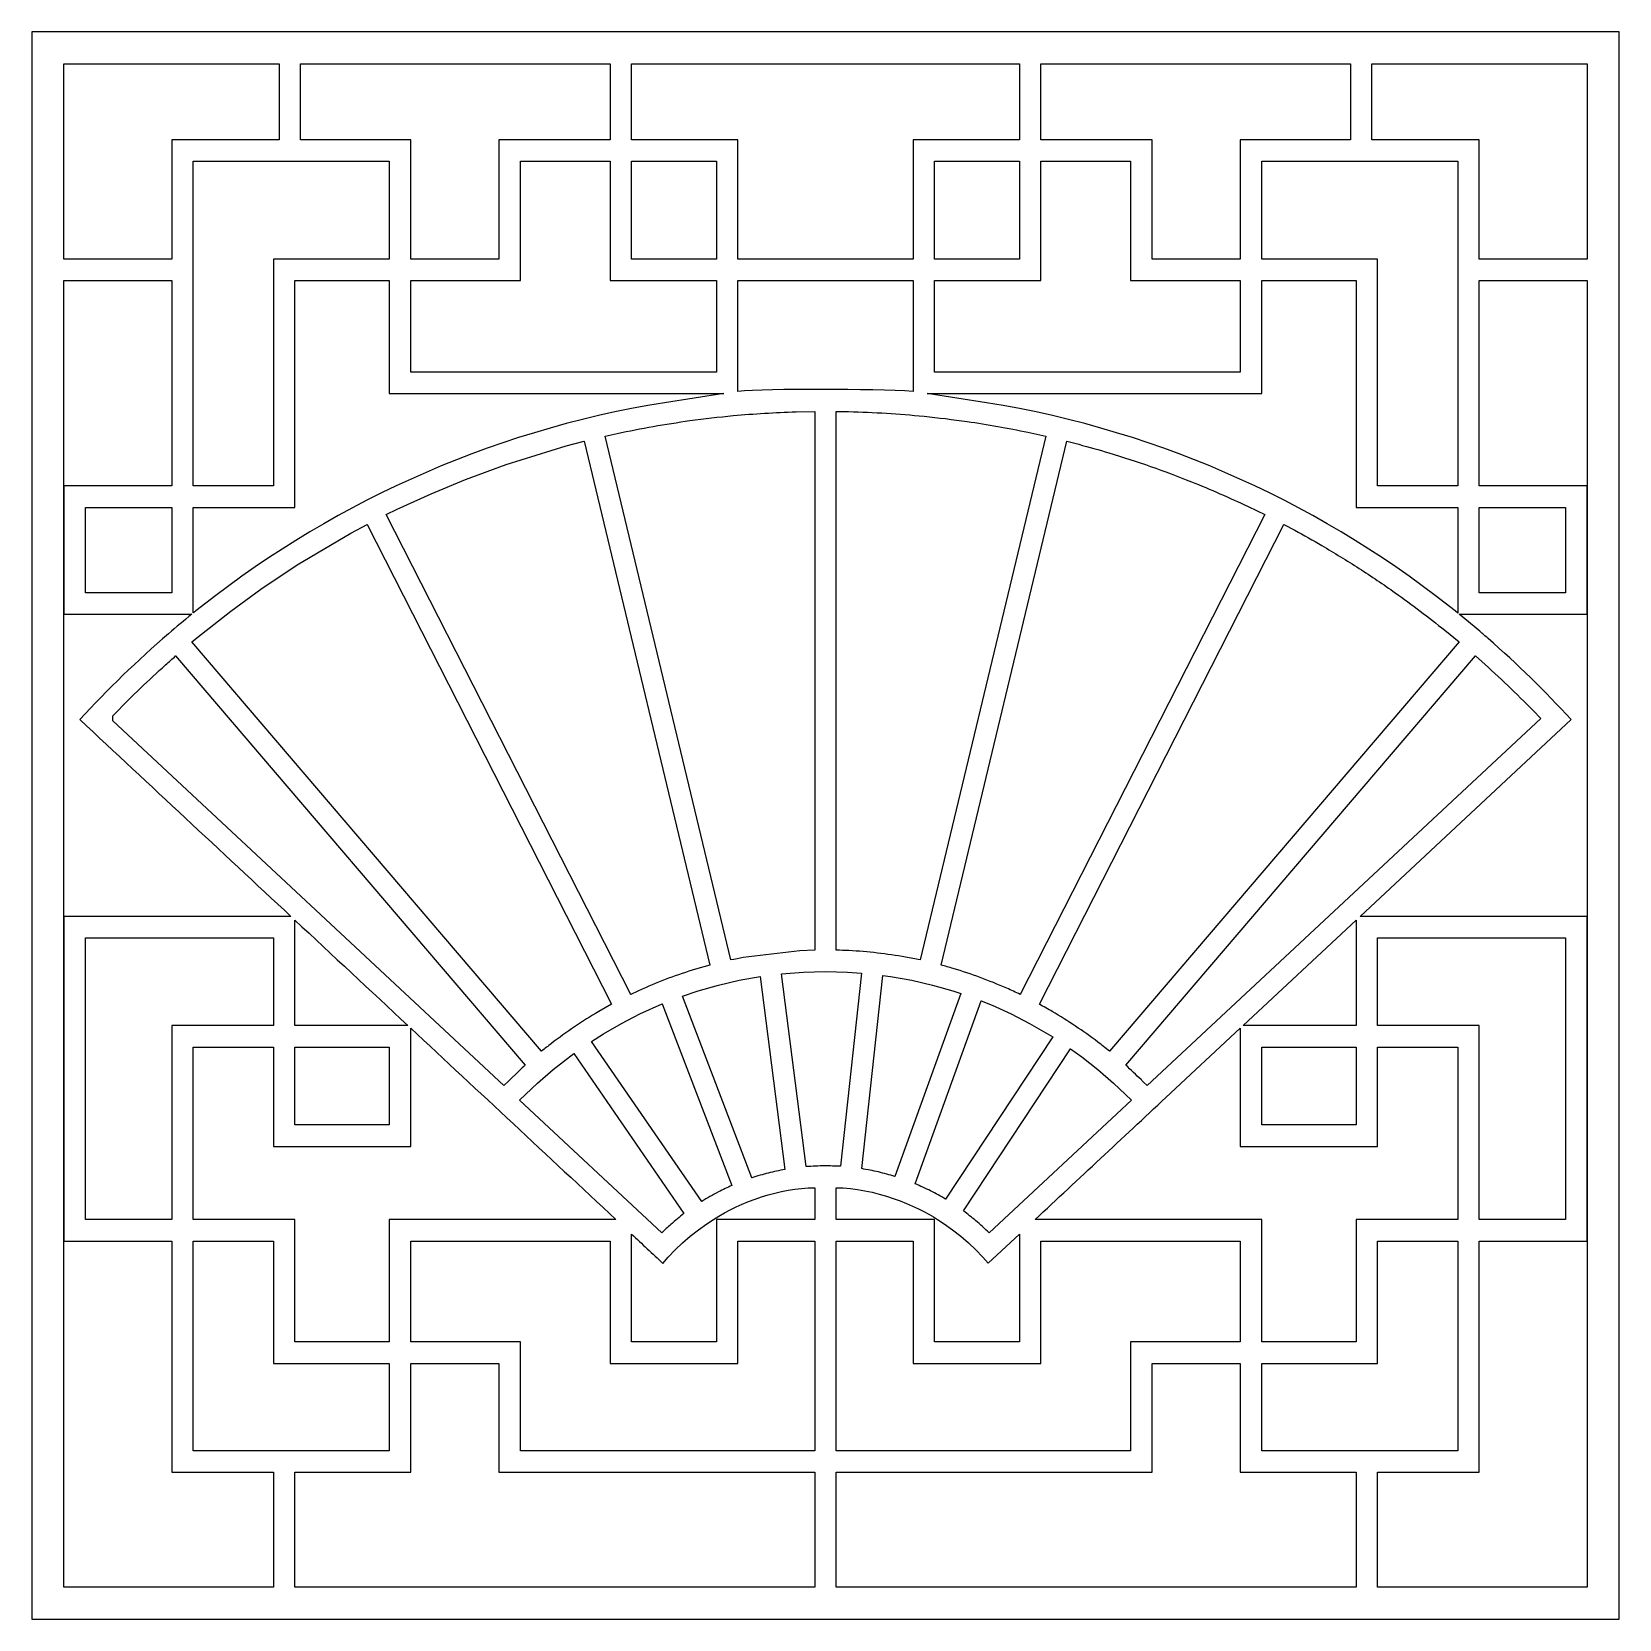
# Model space of a CAD drawing. Header units: centimetres. Extents: x -9.7 to 9.1, y -10.5 to 8.3.
import ezdxf

# ---------------------------------------------------------------- set-up
doc = ezdxf.new("R2010")
doc.units = ezdxf.units.CM
doc.header["$MEASUREMENT"] = 0
doc.layers.add('layer 1', color=7, linetype='Continuous')

msp = doc.modelspace()

# ---------------------------------------------------------------- linework, layer by layer
at = {"layer": 'layer 1', "color": 242}
for points, knots in [([(-9.72052, 8.33848), (-9.72052, 8.33848), (9.11612, 8.33848), (9.11612, 8.33848), (9.11612, 8.33848), (9.11612, 8.33848), (9.11612, -10.49816), (9.11612, -10.49816), (9.11612, -10.49816), (9.11612, -10.49816), (-9.72052, -10.49816), (-9.72052, -10.49816), (-9.72052, -10.49816), (-9.72052, -10.49816), (-9.72052, 8.33848), (-9.72052, 8.33848)], [0, 0, 0, 0, 0.2, 0.2, 0.2, 0.2, 0.4, 0.4, 0.4, 0.4, 0.6, 0.6, 0.6, 0.6, 1, 1, 1, 1]), ([(-9.3387, 7.95666), (-9.3387, 7.95666), (-9.3387, 5.64039), (-9.3387, 5.64039), (-9.3387, 5.64039), (-9.3387, 5.64039), (-8.05914, 5.64039), (-8.05914, 5.64039), (-8.05914, 5.64039), (-8.05914, 5.64039), (-8.05914, 7.05775), (-8.05914, 7.05775), (-8.05914, 7.05775), (-8.05914, 7.05775), (-6.78543, 7.05775), (-6.78543, 7.05775), (-6.78543, 7.05775), (-6.78543, 7.05775), (-6.78543, 7.95666), (-6.78543, 7.95666), (-6.78543, 7.95666), (-6.78543, 7.95666), (-9.3387, 7.95666), (-9.3387, 7.95666)], [0, 0, 0, 0, 0.14285714, 0.14285714, 0.14285714, 0.14285714, 0.28571429, 0.28571429, 0.28571429, 0.28571429, 0.42857143, 0.42857143, 0.42857143, 0.42857143, 0.57142857, 0.57142857, 0.57142857, 0.57142857, 0.71428571, 0.71428571, 0.71428571, 0.71428571, 1, 1, 1, 1]), ([(-6.53015, 7.95666), (-6.53015, 7.95666), (-6.53015, 7.05775), (-6.53015, 7.05775), (-6.53015, 7.05775), (-6.53015, 7.05775), (-5.22295, 7.05775), (-5.22295, 7.05775), (-5.22295, 7.05775), (-5.22295, 7.05775), (-5.22295, 5.64039), (-5.22295, 5.64039), (-5.22295, 5.64039), (-5.22295, 5.64039), (-4.1776, 5.64039), (-4.1776, 5.64039), (-4.1776, 5.64039), (-4.1776, 5.64039), (-4.1776, 7.05775), (-4.1776, 7.05775), (-4.1776, 7.05775), (-4.1776, 7.05775), (-2.85914, 7.05775), (-2.85914, 7.05775), (-2.85914, 7.05775), (-2.85914, 7.05775), (-2.85914, 7.95666), (-2.85914, 7.95666), (-2.85914, 7.95666), (-2.85914, 7.95666), (-6.53015, 7.95666), (-6.53015, 7.95666)], [0, 0, 0, 0, 0.11111111, 0.11111111, 0.11111111, 0.11111111, 0.22222222, 0.22222222, 0.22222222, 0.22222222, 0.33333333, 0.33333333, 0.33333333, 0.33333333, 0.44444444, 0.44444444, 0.44444444, 0.44444444, 0.55555556, 0.55555556, 0.55555556, 0.55555556, 0.66666667, 0.66666667, 0.66666667, 0.66666667, 0.77777778, 0.77777778, 0.77777778, 0.77777778, 1, 1, 1, 1]), ([(-2.60385, 7.95666), (-2.60385, 7.95666), (-2.60385, 7.05775), (-2.60385, 7.05775), (-2.60385, 7.05775), (-2.60385, 7.05775), (-1.34141, 7.05775), (-1.34141, 7.05775), (-1.34141, 7.05775), (-1.34141, 7.05775), (-1.34141, 5.64039), (-1.34141, 5.64039), (-1.34141, 5.64039), (-1.34141, 5.64039), (0.73702, 5.64039), (0.73702, 5.64039), (0.73702, 5.64039), (0.73702, 5.64039), (0.73702, 7.05775), (0.73702, 7.05775), (0.73702, 7.05775), (0.73702, 7.05775), (1.99946, 7.05775), (1.99946, 7.05775), (1.99946, 7.05775), (1.99946, 7.05775), (1.99946, 7.95666), (1.99946, 7.95666), (1.99946, 7.95666), (1.99946, 7.95666), (-2.60385, 7.95666), (-2.60385, 7.95666)], [0, 0, 0, 0, 0.11111111, 0.11111111, 0.11111111, 0.11111111, 0.22222222, 0.22222222, 0.22222222, 0.22222222, 0.33333333, 0.33333333, 0.33333333, 0.33333333, 0.44444444, 0.44444444, 0.44444444, 0.44444444, 0.55555556, 0.55555556, 0.55555556, 0.55555556, 0.66666667, 0.66666667, 0.66666667, 0.66666667, 0.77777778, 0.77777778, 0.77777778, 0.77777778, 1, 1, 1, 1]), ([(2.25474, 7.95666), (2.25474, 7.95666), (2.25474, 7.05775), (2.25474, 7.05775), (2.25474, 7.05775), (2.25474, 7.05775), (3.5732, 7.05775), (3.5732, 7.05775), (3.5732, 7.05775), (3.5732, 7.05775), (3.5732, 5.64039), (3.5732, 5.64039), (3.5732, 5.64039), (3.5732, 5.64039), (4.61856, 5.64039), (4.61856, 5.64039), (4.61856, 5.64039), (4.61856, 5.64039), (4.61856, 7.05775), (4.61856, 7.05775), (4.61856, 7.05775), (4.61856, 7.05775), (5.92575, 7.05775), (5.92575, 7.05775), (5.92575, 7.05775), (5.92575, 7.05775), (5.92575, 7.95666), (5.92575, 7.95666), (5.92575, 7.95666), (5.92575, 7.95666), (2.25474, 7.95666), (2.25474, 7.95666)], [0, 0, 0, 0, 0.11111111, 0.11111111, 0.11111111, 0.11111111, 0.22222222, 0.22222222, 0.22222222, 0.22222222, 0.33333333, 0.33333333, 0.33333333, 0.33333333, 0.44444444, 0.44444444, 0.44444444, 0.44444444, 0.55555556, 0.55555556, 0.55555556, 0.55555556, 0.66666667, 0.66666667, 0.66666667, 0.66666667, 0.77777778, 0.77777778, 0.77777778, 0.77777778, 1, 1, 1, 1]), ([(6.18104, 7.95666), (6.18104, 7.95666), (6.18104, 7.05775), (6.18104, 7.05775), (6.18104, 7.05775), (6.18104, 7.05775), (7.45474, 7.05775), (7.45474, 7.05775), (7.45474, 7.05775), (7.45474, 7.05775), (7.45474, 5.64039), (7.45474, 5.64039), (7.45474, 5.64039), (7.45474, 5.64039), (8.7343, 5.64039), (8.7343, 5.64039), (8.7343, 5.64039), (8.7343, 5.64039), (8.7343, 7.95666), (8.7343, 7.95666), (8.7343, 7.95666), (8.7343, 7.95666), (6.18104, 7.95666), (6.18104, 7.95666)], [0, 0, 0, 0, 0.14285714, 0.14285714, 0.14285714, 0.14285714, 0.28571429, 0.28571429, 0.28571429, 0.28571429, 0.42857143, 0.42857143, 0.42857143, 0.42857143, 0.57142857, 0.57142857, 0.57142857, 0.57142857, 0.71428571, 0.71428571, 0.71428571, 0.71428571, 1, 1, 1, 1]), ([(-5.47824, 5.64039), (-5.47824, 5.64039), (-5.47824, 6.80246), (-5.47824, 6.80246), (-5.47824, 6.80246), (-5.47824, 6.80246), (-7.80385, 6.80246), (-7.80385, 6.80246), (-7.80385, 6.80246), (-7.80385, 6.80246), (-7.80385, 2.94936), (-7.80385, 2.94936), (-7.80385, 2.94936), (-7.80385, 2.94936), (-6.85373, 2.94936), (-6.85373, 2.94936), (-6.85373, 2.94936), (-6.85373, 2.94936), (-6.85373, 5.64039), (-6.85373, 5.64039), (-6.85373, 5.64039), (-6.85373, 5.64039), (-5.47824, 5.64039), (-5.47824, 5.64039)], [0, 0, 0, 0, 0.14285714, 0.14285714, 0.14285714, 0.14285714, 0.28571429, 0.28571429, 0.28571429, 0.28571429, 0.42857143, 0.42857143, 0.42857143, 0.42857143, 0.57142857, 0.57142857, 0.57142857, 0.57142857, 0.71428571, 0.71428571, 0.71428571, 0.71428571, 1, 1, 1, 1]), ([(-1.5967, 5.38511), (-1.5967, 5.38511), (-2.85914, 5.38511), (-2.85914, 5.38511), (-2.85914, 5.38511), (-2.85914, 5.38511), (-2.85914, 6.80246), (-2.85914, 6.80246), (-2.85914, 6.80246), (-2.85914, 6.80246), (-3.92231, 6.80246), (-3.92231, 6.80246), (-3.92231, 6.80246), (-3.92231, 6.80246), (-3.92231, 5.38511), (-3.92231, 5.38511), (-3.92231, 5.38511), (-3.92231, 5.38511), (-5.22295, 5.38511), (-5.22295, 5.38511), (-5.22295, 5.38511), (-5.22295, 5.38511), (-5.22295, 4.29993), (-5.22295, 4.29993), (-5.22295, 4.29993), (-5.22295, 4.29993), (-1.5967, 4.29993), (-1.5967, 4.29993), (-1.5967, 4.29993), (-1.5967, 4.29993), (-1.5967, 5.38511), (-1.5967, 5.38511)], [0, 0, 0, 0, 0.11111111, 0.11111111, 0.11111111, 0.11111111, 0.22222222, 0.22222222, 0.22222222, 0.22222222, 0.33333333, 0.33333333, 0.33333333, 0.33333333, 0.44444444, 0.44444444, 0.44444444, 0.44444444, 0.55555556, 0.55555556, 0.55555556, 0.55555556, 0.66666667, 0.66666667, 0.66666667, 0.66666667, 0.77777778, 0.77777778, 0.77777778, 0.77777778, 1, 1, 1, 1]), ([(-2.60385, 5.64039), (-2.60385, 5.64039), (-1.5967, 5.64039), (-1.5967, 5.64039), (-1.5967, 5.64039), (-1.5967, 5.64039), (-1.5967, 6.80246), (-1.5967, 6.80246), (-1.5967, 6.80246), (-1.5967, 6.80246), (-2.60385, 6.80246), (-2.60385, 6.80246), (-2.60385, 6.80246), (-2.60385, 6.80246), (-2.60385, 5.64039), (-2.60385, 5.64039)], [0, 0, 0, 0, 0.2, 0.2, 0.2, 0.2, 0.4, 0.4, 0.4, 0.4, 0.6, 0.6, 0.6, 0.6, 1, 1, 1, 1]), ([(1.99946, 5.64039), (1.99946, 5.64039), (1.99946, 6.80246), (1.99946, 6.80246), (1.99946, 6.80246), (1.99946, 6.80246), (0.9923, 6.80246), (0.9923, 6.80246), (0.9923, 6.80246), (0.9923, 6.80246), (0.9923, 5.64039), (0.9923, 5.64039), (0.9923, 5.64039), (0.9923, 5.64039), (1.99946, 5.64039), (1.99946, 5.64039)], [0, 0, 0, 0, 0.2, 0.2, 0.2, 0.2, 0.4, 0.4, 0.4, 0.4, 0.6, 0.6, 0.6, 0.6, 1, 1, 1, 1]), ([(0.9923, 5.38511), (0.9923, 5.38511), (0.9923, 4.29993), (0.9923, 4.29993), (0.9923, 4.29993), (0.9923, 4.29993), (4.61856, 4.29993), (4.61856, 4.29993), (4.61856, 4.29993), (4.61856, 4.29993), (4.61856, 5.38511), (4.61856, 5.38511), (4.61856, 5.38511), (4.61856, 5.38511), (3.31792, 5.38511), (3.31792, 5.38511), (3.31792, 5.38511), (3.31792, 5.38511), (3.31792, 6.80246), (3.31792, 6.80246), (3.31792, 6.80246), (3.31792, 6.80246), (2.25474, 6.80246), (2.25474, 6.80246), (2.25474, 6.80246), (2.25474, 6.80246), (2.25474, 5.38511), (2.25474, 5.38511), (2.25474, 5.38511), (2.25474, 5.38511), (0.9923, 5.38511), (0.9923, 5.38511)], [0, 0, 0, 0, 0.11111111, 0.11111111, 0.11111111, 0.11111111, 0.22222222, 0.22222222, 0.22222222, 0.22222222, 0.33333333, 0.33333333, 0.33333333, 0.33333333, 0.44444444, 0.44444444, 0.44444444, 0.44444444, 0.55555556, 0.55555556, 0.55555556, 0.55555556, 0.66666667, 0.66666667, 0.66666667, 0.66666667, 0.77777778, 0.77777778, 0.77777778, 0.77777778, 1, 1, 1, 1]), ([(4.87384, 5.64039), (4.87384, 5.64039), (6.24934, 5.64039), (6.24934, 5.64039), (6.24934, 5.64039), (6.24934, 5.64039), (6.24934, 2.94936), (6.24934, 2.94936), (6.24934, 2.94936), (6.24934, 2.94936), (7.19945, 2.94936), (7.19945, 2.94936), (7.19945, 2.94936), (7.19945, 2.94936), (7.19945, 6.80246), (7.19945, 6.80246), (7.19945, 6.80246), (7.19945, 6.80246), (4.87384, 6.80246), (4.87384, 6.80246), (4.87384, 6.80246), (4.87384, 6.80246), (4.87384, 5.64039), (4.87384, 5.64039)], [0, 0, 0, 0, 0.14285714, 0.14285714, 0.14285714, 0.14285714, 0.28571429, 0.28571429, 0.28571429, 0.28571429, 0.42857143, 0.42857143, 0.42857143, 0.42857143, 0.57142857, 0.57142857, 0.57142857, 0.57142857, 0.71428571, 0.71428571, 0.71428571, 0.71428571, 1, 1, 1, 1]), ([(-9.3387, 2.94936), (-9.3387, 2.94936), (-8.05914, 2.94936), (-8.05914, 2.94936), (-8.05914, 2.94936), (-8.05914, 2.94936), (-8.05914, 5.38511), (-8.05914, 5.38511), (-8.05914, 5.38511), (-8.05914, 5.38511), (-9.3387, 5.38511), (-9.3387, 5.38511), (-9.3387, 5.38511), (-9.3387, 5.38511), (-9.3387, 2.94936), (-9.3387, 2.94936)], [0, 0, 0, 0, 0.2, 0.2, 0.2, 0.2, 0.4, 0.4, 0.4, 0.4, 0.6, 0.6, 0.6, 0.6, 1, 1, 1, 1]), ([(-1.50895, 4.04464), (-1.50895, 4.04464), (-5.47824, 4.04464), (-5.47824, 4.04464), (-5.47824, 4.04464), (-5.47824, 4.04464), (-5.47824, 5.38511), (-5.47824, 5.38511), (-5.47824, 5.38511), (-5.47824, 5.38511), (-6.59845, 5.38511), (-6.59845, 5.38511), (-6.59845, 5.38511), (-6.59845, 5.38511), (-6.59845, 2.69407), (-6.59845, 2.69407), (-6.59845, 2.69407), (-6.59845, 2.69407), (-7.80385, 2.69407), (-7.80385, 2.69407), (-7.80385, 2.69407), (-7.80385, 2.69407), (-7.80385, 1.44175), (-7.80385, 1.44175), (-7.80385, 1.44175), (-7.7936, 1.45021), (-7.78334, 1.45866), (-7.77308, 1.46712), (-7.77308, 1.46712), (-7.77308, 1.46712), (-7.53728, 1.64934), (-7.53728, 1.64934), (-7.53728, 1.64934), (-7.53728, 1.64934), (-7.3832, 1.76454), (-7.3832, 1.76454), (-7.3832, 1.76454), (-7.3832, 1.76454), (-7.22724, 1.87732), (-7.22724, 1.87732), (-7.22724, 1.87732), (-7.22724, 1.87732), (-7.06943, 1.98765), (-7.06943, 1.98765), (-7.06943, 1.98765), (-7.06943, 1.98765), (-6.9098, 2.09551), (-6.9098, 2.09551), (-6.9098, 2.09551), (-6.9098, 2.09551), (-6.74838, 2.20085), (-6.74838, 2.20085), (-6.74838, 2.20085), (-6.74838, 2.20085), (-6.58519, 2.30367), (-6.58519, 2.30367), (-6.58519, 2.30367), (-6.58519, 2.30367), (-6.42026, 2.40392), (-6.42026, 2.40392), (-6.42026, 2.40392), (-6.42026, 2.40392), (-6.25362, 2.50158), (-6.25362, 2.50158), (-6.25362, 2.50158), (-6.25362, 2.50158), (-6.0853, 2.59663), (-6.0853, 2.59663), (-6.0853, 2.59663), (-6.0853, 2.59663), (-5.91533, 2.68902), (-5.91533, 2.68902), (-5.91533, 2.68902), (-5.91533, 2.68902), (-5.74373, 2.77874), (-5.74373, 2.77874), (-5.74373, 2.77874), (-5.74373, 2.77874), (-5.57053, 2.86576), (-5.57053, 2.86576), (-5.57053, 2.86576), (-5.57053, 2.86576), (-5.39577, 2.95004), (-5.39577, 2.95004), (-5.39577, 2.95004), (-5.39577, 2.95004), (-5.21947, 3.03156), (-5.21947, 3.03156), (-5.21947, 3.03156), (-5.21947, 3.03156), (-5.04165, 3.1103), (-5.04165, 3.1103), (-5.04165, 3.1103), (-5.04165, 3.1103), (-4.86235, 3.18621), (-4.86235, 3.18621), (-4.86235, 3.18621), (-4.86235, 3.18621), (-4.6816, 3.25928), (-4.6816, 3.25928), (-4.6816, 3.25928), (-4.6816, 3.25928), (-4.49941, 3.32948), (-4.49941, 3.32948), (-4.49941, 3.32948), (-4.49941, 3.32948), (-4.31583, 3.39677), (-4.31583, 3.39677), (-4.31583, 3.39677), (-4.31583, 3.39677), (-4.13088, 3.46113), (-4.13088, 3.46113), (-4.13088, 3.46113), (-4.13088, 3.46113), (-3.94458, 3.52254), (-3.94458, 3.52254), (-3.94458, 3.52254), (-3.94458, 3.52254), (-3.75697, 3.58095), (-3.75697, 3.58095), (-3.75697, 3.58095), (-3.75697, 3.58095), (-3.56807, 3.63635), (-3.56807, 3.63635), (-3.56807, 3.63635), (-3.56807, 3.63635), (-3.37791, 3.68871), (-3.37791, 3.68871), (-3.37791, 3.68871), (-3.37791, 3.68871), (-3.18652, 3.73799), (-3.18652, 3.73799), (-3.18652, 3.73799), (-3.18652, 3.73799), (-2.99393, 3.78417), (-2.99393, 3.78417), (-2.99393, 3.78417), (-2.99393, 3.78417), (-2.80017, 3.82722), (-2.80017, 3.82722), (-2.80017, 3.82722), (-2.80017, 3.82722), (-2.60525, 3.86712), (-2.60525, 3.86712), (-2.60525, 3.86712), (-2.60525, 3.86712), (-2.40922, 3.90382), (-2.40922, 3.90382), (-2.40922, 3.90382), (-2.40922, 3.90382), (-2.2121, 3.93732), (-2.2121, 3.93732), (-2.2121, 3.93732), (-2.2121, 3.93732), (-1.50895, 4.04464), (-1.50895, 4.04464)], [0, 0, 0, 0, 0.025, 0.025, 0.025, 0.025, 0.05, 0.05, 0.05, 0.05, 0.075, 0.075, 0.075, 0.075, 0.1, 0.1, 0.1, 0.1, 0.125, 0.125, 0.125, 0.125, 0.15, 0.15, 0.15, 0.15, 0.175, 0.175, 0.175, 0.175, 0.2, 0.2, 0.2, 0.2, 0.225, 0.225, 0.225, 0.225, 0.25, 0.25, 0.25, 0.25, 0.275, 0.275, 0.275, 0.275, 0.3, 0.3, 0.3, 0.3, 0.325, 0.325, 0.325, 0.325, 0.35, 0.35, 0.35, 0.35, 0.375, 0.375, 0.375, 0.375, 0.4, 0.4, 0.4, 0.4, 0.425, 0.425, 0.425, 0.425, 0.45, 0.45, 0.45, 0.45, 0.475, 0.475, 0.475, 0.475, 0.5, 0.5, 0.5, 0.5, 0.525, 0.525, 0.525, 0.525, 0.55, 0.55, 0.55, 0.55, 0.575, 0.575, 0.575, 0.575, 0.6, 0.6, 0.6, 0.6, 0.625, 0.625, 0.625, 0.625, 0.65, 0.65, 0.65, 0.65, 0.675, 0.675, 0.675, 0.675, 0.7, 0.7, 0.7, 0.7, 0.725, 0.725, 0.725, 0.725, 0.75, 0.75, 0.75, 0.75, 0.775, 0.775, 0.775, 0.775, 0.8, 0.8, 0.8, 0.8, 0.825, 0.825, 0.825, 0.825, 0.85, 0.85, 0.85, 0.85, 0.875, 0.875, 0.875, 0.875, 0.9, 0.9, 0.9, 0.9, 0.925, 0.925, 0.925, 0.925, 0.95, 0.95, 0.95, 0.95, 1, 1, 1, 1]), ([(0.73702, 4.07023), (0.73702, 4.07023), (0.73702, 5.38511), (0.73702, 5.38511), (0.73702, 5.38511), (0.73702, 5.38511), (-1.34141, 5.38511), (-1.34141, 5.38511), (-1.34141, 5.38511), (-1.34141, 5.38511), (-1.34141, 4.07021), (-1.34141, 4.07021), (-1.34141, 4.07021), (-0.97608, 4.10504), (0.25319, 4.10249), (0.73702, 4.07023)], [0, 0, 0, 0, 0.2, 0.2, 0.2, 0.2, 0.4, 0.4, 0.4, 0.4, 0.6, 0.6, 0.6, 0.6, 1, 1, 1, 1]), ([(0.90464, 4.04464), (0.90464, 4.04464), (1.60772, 3.93731), (1.60772, 3.93731), (1.60772, 3.93731), (1.60772, 3.93731), (1.80484, 3.90382), (1.80484, 3.90382), (1.80484, 3.90382), (1.80484, 3.90382), (2.00087, 3.86711), (2.00087, 3.86711), (2.00087, 3.86711), (2.00087, 3.86711), (2.19578, 3.82721), (2.19578, 3.82721), (2.19578, 3.82721), (2.19578, 3.82721), (2.38955, 3.78416), (2.38955, 3.78416), (2.38955, 3.78416), (2.38955, 3.78416), (2.58214, 3.73797), (2.58214, 3.73797), (2.58214, 3.73797), (2.58214, 3.73797), (2.77353, 3.68869), (2.77353, 3.68869), (2.77353, 3.68869), (2.77353, 3.68869), (2.96368, 3.63633), (2.96368, 3.63633), (2.96368, 3.63633), (2.96368, 3.63633), (3.15258, 3.58093), (3.15258, 3.58093), (3.15258, 3.58093), (3.15258, 3.58093), (3.34019, 3.52252), (3.34019, 3.52252), (3.34019, 3.52252), (3.34019, 3.52252), (3.52649, 3.46112), (3.52649, 3.46112), (3.52649, 3.46112), (3.52649, 3.46112), (3.71144, 3.39675), (3.71144, 3.39675), (3.71144, 3.39675), (3.71144, 3.39675), (3.89502, 3.32946), (3.89502, 3.32946), (3.89502, 3.32946), (3.89502, 3.32946), (4.07721, 3.25927), (4.07721, 3.25927), (4.07721, 3.25927), (4.07721, 3.25927), (4.25796, 3.1862), (4.25796, 3.1862), (4.25796, 3.1862), (4.25796, 3.1862), (4.43726, 3.11029), (4.43726, 3.11029), (4.43726, 3.11029), (4.43726, 3.11029), (4.61508, 3.03156), (4.61508, 3.03156), (4.61508, 3.03156), (4.61508, 3.03156), (4.79138, 2.95004), (4.79138, 2.95004), (4.79138, 2.95004), (4.79138, 2.95004), (4.96615, 2.86575), (4.96615, 2.86575), (4.96615, 2.86575), (4.96615, 2.86575), (5.13934, 2.77874), (5.13934, 2.77874), (5.13934, 2.77874), (5.13934, 2.77874), (5.31094, 2.68902), (5.31094, 2.68902), (5.31094, 2.68902), (5.31094, 2.68902), (5.48091, 2.59663), (5.48091, 2.59663), (5.48091, 2.59663), (5.48091, 2.59663), (5.64923, 2.50159), (5.64923, 2.50159), (5.64923, 2.50159), (5.64923, 2.50159), (5.81587, 2.40393), (5.81587, 2.40393), (5.81587, 2.40393), (5.81587, 2.40393), (5.9808, 2.30368), (5.9808, 2.30368), (5.9808, 2.30368), (5.9808, 2.30368), (6.14399, 2.20086), (6.14399, 2.20086), (6.14399, 2.20086), (6.14399, 2.20086), (6.30542, 2.09552), (6.30542, 2.09552), (6.30542, 2.09552), (6.30542, 2.09552), (6.46505, 1.98766), (6.46505, 1.98766), (6.46505, 1.98766), (6.46505, 1.98766), (6.62285, 1.87733), (6.62285, 1.87733), (6.62285, 1.87733), (6.62285, 1.87733), (6.77881, 1.76455), (6.77881, 1.76455), (6.77881, 1.76455), (6.77881, 1.76455), (6.93289, 1.64935), (6.93289, 1.64935), (6.93289, 1.64935), (6.93289, 1.64935), (7.16876, 1.46707), (7.16876, 1.46707), (7.16876, 1.46707), (7.16876, 1.46707), (7.19945, 1.44154), (7.19945, 1.44154), (7.19945, 1.44154), (7.19945, 1.44154), (7.19945, 2.69407), (7.19945, 2.69407), (7.19945, 2.69407), (7.19945, 2.69407), (5.99405, 2.69407), (5.99405, 2.69407), (5.99405, 2.69407), (5.99405, 2.69407), (5.99405, 5.38511), (5.99405, 5.38511), (5.99405, 5.38511), (5.99405, 5.38511), (4.87384, 5.38511), (4.87384, 5.38511), (4.87384, 5.38511), (4.87384, 5.38511), (4.87384, 4.04464), (4.87384, 4.04464), (4.87384, 4.04464), (4.87384, 4.04464), (0.90464, 4.04464), (0.90464, 4.04464)], [0, 0, 0, 0, 0.025, 0.025, 0.025, 0.025, 0.05, 0.05, 0.05, 0.05, 0.075, 0.075, 0.075, 0.075, 0.1, 0.1, 0.1, 0.1, 0.125, 0.125, 0.125, 0.125, 0.15, 0.15, 0.15, 0.15, 0.175, 0.175, 0.175, 0.175, 0.2, 0.2, 0.2, 0.2, 0.225, 0.225, 0.225, 0.225, 0.25, 0.25, 0.25, 0.25, 0.275, 0.275, 0.275, 0.275, 0.3, 0.3, 0.3, 0.3, 0.325, 0.325, 0.325, 0.325, 0.35, 0.35, 0.35, 0.35, 0.375, 0.375, 0.375, 0.375, 0.4, 0.4, 0.4, 0.4, 0.425, 0.425, 0.425, 0.425, 0.45, 0.45, 0.45, 0.45, 0.475, 0.475, 0.475, 0.475, 0.5, 0.5, 0.5, 0.5, 0.525, 0.525, 0.525, 0.525, 0.55, 0.55, 0.55, 0.55, 0.575, 0.575, 0.575, 0.575, 0.6, 0.6, 0.6, 0.6, 0.625, 0.625, 0.625, 0.625, 0.65, 0.65, 0.65, 0.65, 0.675, 0.675, 0.675, 0.675, 0.7, 0.7, 0.7, 0.7, 0.725, 0.725, 0.725, 0.725, 0.75, 0.75, 0.75, 0.75, 0.775, 0.775, 0.775, 0.775, 0.8, 0.8, 0.8, 0.8, 0.825, 0.825, 0.825, 0.825, 0.85, 0.85, 0.85, 0.85, 0.875, 0.875, 0.875, 0.875, 0.9, 0.9, 0.9, 0.9, 0.925, 0.925, 0.925, 0.925, 0.95, 0.95, 0.95, 0.95, 1, 1, 1, 1]), ([(8.7343, 5.38511), (8.7343, 5.38511), (7.45474, 5.38511), (7.45474, 5.38511), (7.45474, 5.38511), (7.45474, 5.38511), (7.45474, 2.94936), (7.45474, 2.94936), (7.45474, 2.94936), (7.45474, 2.94936), (8.7343, 2.94936), (8.7343, 2.94936), (8.7343, 2.94936), (8.7343, 2.94936), (8.7343, 5.38511), (8.7343, 5.38511)], [0, 0, 0, 0, 0.2, 0.2, 0.2, 0.2, 0.4, 0.4, 0.4, 0.4, 0.6, 0.6, 0.6, 0.6, 1, 1, 1, 1]), ([(-0.42984, -2.55817), (-0.42984, -2.55817), (-0.42984, 3.83409), (-0.42984, 3.83409), (-0.42984, 3.83409), (-0.42984, 3.83409), (-0.6522, 3.82917), (-0.6522, 3.82917), (-0.6522, 3.82917), (-0.9013, 3.82102), (-1.1491, 3.80586), (-1.39732, 3.78351), (-1.39732, 3.78351), (-1.56916, 3.76694), (-1.7402, 3.74717), (-1.91128, 3.7241), (-1.91128, 3.7241), (-2.05677, 3.70353), (-2.2016, 3.68073), (-2.34636, 3.6556), (-2.34636, 3.6556), (-2.49014, 3.6297), (-2.63319, 3.6016), (-2.77608, 3.5712), (-2.77608, 3.5712), (-2.77608, 3.5712), (-2.91738, 3.5402), (-2.91738, 3.5402), (-2.91738, 3.5402), (-2.91738, 3.5402), (-1.42508, -2.67571), (-1.42508, -2.67571), (-1.42508, -2.67571), (-1.37654, -2.66604), (-1.32802, -2.65627), (-1.27937, -2.64709), (-1.27937, -2.64709), (-1.27937, -2.64709), (-0.60769, -2.56592), (-0.60769, -2.56592), (-0.60769, -2.56592), (-0.60769, -2.56592), (-0.42984, -2.55817), (-0.42984, -2.55817)], [0, 0, 0, 0, 0.08333333, 0.08333333, 0.08333333, 0.08333333, 0.16666667, 0.16666667, 0.16666667, 0.16666667, 0.25, 0.25, 0.25, 0.25, 0.33333333, 0.33333333, 0.33333333, 0.33333333, 0.41666667, 0.41666667, 0.41666667, 0.41666667, 0.5, 0.5, 0.5, 0.5, 0.58333333, 0.58333333, 0.58333333, 0.58333333, 0.66666667, 0.66666667, 0.66666667, 0.66666667, 0.75, 0.75, 0.75, 0.75, 0.83333333, 0.83333333, 0.83333333, 0.83333333, 1, 1, 1, 1]), ([(0.82068, -2.67572), (0.82068, -2.67572), (2.31299, 3.5402), (2.31299, 3.5402), (2.31299, 3.5402), (2.31299, 3.5402), (2.10045, 3.58636), (2.10045, 3.58636), (2.10045, 3.58636), (1.86115, 3.63571), (1.62147, 3.67809), (1.37976, 3.7138), (1.37976, 3.7138), (1.20901, 3.73794), (1.03828, 3.75876), (0.86676, 3.7764), (0.86676, 3.7764), (0.71855, 3.79069), (0.57047, 3.80259), (0.4219, 3.81218), (0.4219, 3.81218), (0.27214, 3.82089), (0.12259, 3.8272), (-0.02737, 3.83115), (-0.02737, 3.83115), (-0.02737, 3.83115), (-0.17456, 3.83409), (-0.17456, 3.83409), (-0.17456, 3.83409), (-0.17456, 3.83409), (-0.17456, -2.55817), (-0.17456, -2.55817), (-0.17456, -2.55817), (-0.12439, -2.56012), (-0.07423, -2.56198), (-0.02408, -2.56445), (-0.02408, -2.56445), (0.20203, -2.57673), (0.42568, -2.6025), (0.64861, -2.64225), (0.64861, -2.64225), (0.70609, -2.65279), (0.76335, -2.66429), (0.82068, -2.67572)], [0, 0, 0, 0, 0.08333333, 0.08333333, 0.08333333, 0.08333333, 0.16666667, 0.16666667, 0.16666667, 0.16666667, 0.25, 0.25, 0.25, 0.25, 0.33333333, 0.33333333, 0.33333333, 0.33333333, 0.41666667, 0.41666667, 0.41666667, 0.41666667, 0.5, 0.5, 0.5, 0.5, 0.58333333, 0.58333333, 0.58333333, 0.58333333, 0.66666667, 0.66666667, 0.66666667, 0.66666667, 0.75, 0.75, 0.75, 0.75, 0.83333333, 0.83333333, 0.83333333, 0.83333333, 1, 1, 1, 1]), ([(-1.67328, -2.73541), (-1.67328, -2.73541), (-3.16555, 3.48031), (-3.16555, 3.48031), (-3.16555, 3.48031), (-3.16555, 3.48031), (-3.37943, 3.42368), (-3.37943, 3.42368), (-3.37943, 3.42368), (-3.37943, 3.42368), (-4.08957, 3.20535), (-4.08957, 3.20535), (-4.08957, 3.20535), (-4.08957, 3.20535), (-4.57504, 3.02679), (-4.57504, 3.02679), (-4.57504, 3.02679), (-4.57504, 3.02679), (-4.98305, 2.85735), (-4.98305, 2.85735), (-4.98305, 2.85735), (-4.98305, 2.85735), (-5.38322, 2.67314), (-5.38322, 2.67314), (-5.38322, 2.67314), (-5.38322, 2.67314), (-5.51365, 2.60959), (-5.51365, 2.60959), (-5.51365, 2.60959), (-5.51365, 2.60959), (-2.61277, -3.0837), (-2.61277, -3.0837), (-2.61277, -3.0837), (-2.56769, -3.06279), (-2.52265, -3.0418), (-2.47735, -3.02135), (-2.47735, -3.02135), (-2.27067, -2.92931), (-2.05998, -2.85054), (-1.84359, -2.78447), (-1.84359, -2.78447), (-1.84359, -2.78447), (-1.67328, -2.73541), (-1.67328, -2.73541)], [0, 0, 0, 0, 0.08333333, 0.08333333, 0.08333333, 0.08333333, 0.16666667, 0.16666667, 0.16666667, 0.16666667, 0.25, 0.25, 0.25, 0.25, 0.33333333, 0.33333333, 0.33333333, 0.33333333, 0.41666667, 0.41666667, 0.41666667, 0.41666667, 0.5, 0.5, 0.5, 0.5, 0.58333333, 0.58333333, 0.58333333, 0.58333333, 0.66666667, 0.66666667, 0.66666667, 0.66666667, 0.75, 0.75, 0.75, 0.75, 0.83333333, 0.83333333, 0.83333333, 0.83333333, 1, 1, 1, 1]), ([(2.00837, -3.08371), (2.00837, -3.08371), (4.90926, 2.6096), (4.90926, 2.6096), (4.90926, 2.6096), (4.90926, 2.6096), (4.7127, 2.70486), (4.7127, 2.70486), (4.7127, 2.70486), (4.49072, 2.80959), (4.26673, 2.90762), (4.03918, 2.9996), (4.03918, 2.9996), (3.87886, 3.06324), (3.71776, 3.12365), (3.55514, 3.18113), (3.55514, 3.18113), (3.39143, 3.23783), (3.2271, 3.29124), (3.06136, 3.34163), (3.06136, 3.34163), (2.94227, 3.377), (2.82295, 3.41078), (2.703, 3.44309), (2.703, 3.44309), (2.703, 3.44309), (2.56115, 3.48031), (2.56115, 3.48031), (2.56115, 3.48031), (2.56115, 3.48031), (1.06888, -2.73541), (1.06888, -2.73541), (1.06888, -2.73541), (1.11699, -2.74902), (1.16511, -2.76254), (1.21308, -2.77665), (1.21308, -2.77665), (1.42988, -2.84165), (1.64112, -2.91933), (1.84834, -3.01039), (1.84834, -3.01039), (1.90195, -3.03426), (1.95512, -3.05901), (2.00837, -3.08371)], [0, 0, 0, 0, 0.08333333, 0.08333333, 0.08333333, 0.08333333, 0.16666667, 0.16666667, 0.16666667, 0.16666667, 0.25, 0.25, 0.25, 0.25, 0.33333333, 0.33333333, 0.33333333, 0.33333333, 0.41666667, 0.41666667, 0.41666667, 0.41666667, 0.5, 0.5, 0.5, 0.5, 0.58333333, 0.58333333, 0.58333333, 0.58333333, 0.66666667, 0.66666667, 0.66666667, 0.66666667, 0.75, 0.75, 0.75, 0.75, 0.83333333, 0.83333333, 0.83333333, 0.83333333, 1, 1, 1, 1]), ([(-9.3387, 2.94936), (-9.3387, 2.94936), (-9.3387, 1.42725), (-9.3387, 1.42725), (-9.3387, 1.42725), (-9.3387, 1.42725), (-9.3387, 2.94936), (-9.3387, 2.94936)], [0, 0, 0, 0, 0.33333333, 0.33333333, 0.33333333, 0.33333333, 1, 1, 1, 1]), ([(8.7343, 2.94936), (8.7343, 2.94936), (8.7343, 1.42725), (8.7343, 1.42725), (8.7343, 1.42725), (8.7343, 1.42725), (8.7343, 2.94936), (8.7343, 2.94936)], [0, 0, 0, 0, 0.33333333, 0.33333333, 0.33333333, 0.33333333, 1, 1, 1, 1]), ([(-9.08415, 2.69407), (-9.08415, 2.69407), (-9.08415, 1.68254), (-9.08415, 1.68254), (-9.08415, 1.68254), (-9.08415, 1.68254), (-8.05914, 1.68254), (-8.05914, 1.68254), (-8.05914, 1.68254), (-8.05914, 1.68254), (-8.05914, 2.69407), (-8.05914, 2.69407), (-8.05914, 2.69407), (-8.05914, 2.69407), (-9.08415, 2.69407), (-9.08415, 2.69407)], [0, 0, 0, 0, 0.2, 0.2, 0.2, 0.2, 0.4, 0.4, 0.4, 0.4, 0.6, 0.6, 0.6, 0.6, 1, 1, 1, 1]), ([(8.47975, 2.69407), (8.47975, 2.69407), (7.45474, 2.69407), (7.45474, 2.69407), (7.45474, 2.69407), (7.45474, 2.69407), (7.45474, 1.68254), (7.45474, 1.68254), (7.45474, 1.68254), (7.45474, 1.68254), (8.47975, 1.68254), (8.47975, 1.68254), (8.47975, 1.68254), (8.47975, 1.68254), (8.47975, 2.69407), (8.47975, 2.69407)], [0, 0, 0, 0, 0.2, 0.2, 0.2, 0.2, 0.4, 0.4, 0.4, 0.4, 0.6, 0.6, 0.6, 0.6, 1, 1, 1, 1]), ([(-7.81953, 1.09859), (-7.81953, 1.09859), (-3.67156, -3.75806), (-3.67156, -3.75806), (-3.67156, -3.75806), (-3.63251, -3.72719), (-3.59353, -3.69626), (-3.55417, -3.66578), (-3.55417, -3.66578), (-3.37467, -3.52822), (-3.18823, -3.40244), (-2.99344, -3.28754), (-2.99344, -3.28754), (-2.99344, -3.28754), (-2.83993, -3.20019), (-2.83993, -3.20019), (-2.83993, -3.20019), (-2.83993, -3.20019), (-5.74083, 2.49314), (-5.74083, 2.49314), (-5.74083, 2.49314), (-5.74083, 2.49314), (-5.93469, 2.38827), (-5.93469, 2.38827), (-5.93469, 2.38827), (-5.93469, 2.38827), (-6.57145, 2.01117), (-6.57145, 2.01117), (-6.57145, 2.01117), (-6.57145, 2.01117), (-7.00156, 1.72441), (-7.00156, 1.72441), (-7.00156, 1.72441), (-7.00156, 1.72441), (-7.35948, 1.46417), (-7.35948, 1.46417), (-7.35948, 1.46417), (-7.35948, 1.46417), (-7.7071, 1.19098), (-7.7071, 1.19098), (-7.7071, 1.19098), (-7.7071, 1.19098), (-7.81953, 1.09859), (-7.81953, 1.09859)], [0, 0, 0, 0, 0.08333333, 0.08333333, 0.08333333, 0.08333333, 0.16666667, 0.16666667, 0.16666667, 0.16666667, 0.25, 0.25, 0.25, 0.25, 0.33333333, 0.33333333, 0.33333333, 0.33333333, 0.41666667, 0.41666667, 0.41666667, 0.41666667, 0.5, 0.5, 0.5, 0.5, 0.58333333, 0.58333333, 0.58333333, 0.58333333, 0.66666667, 0.66666667, 0.66666667, 0.66666667, 0.75, 0.75, 0.75, 0.75, 0.83333333, 0.83333333, 0.83333333, 0.83333333, 1, 1, 1, 1]), ([(3.06715, -3.75807), (3.06715, -3.75807), (7.21513, 1.09859), (7.21513, 1.09859), (7.21513, 1.09859), (7.21513, 1.09859), (7.04551, 1.23739), (7.04551, 1.23739), (7.04551, 1.23739), (6.85345, 1.39125), (6.65789, 1.53911), (6.45752, 1.68195), (6.45752, 1.68195), (6.31648, 1.78117), (6.17397, 1.87748), (6.02932, 1.97133), (6.02932, 1.97133), (5.88381, 2.06444), (5.73697, 2.15457), (5.58808, 2.24212), (5.58808, 2.24212), (5.48117, 2.30408), (5.37366, 2.36459), (5.26524, 2.42383), (5.26524, 2.42383), (5.26524, 2.42383), (5.13643, 2.49315), (5.13643, 2.49315), (5.13643, 2.49315), (5.13643, 2.49315), (2.23553, -3.20019), (2.23553, -3.20019), (2.23553, -3.20019), (2.28685, -3.22908), (2.33816, -3.25787), (2.38905, -3.28755), (2.38905, -3.28755), (2.57603, -3.39783), (2.75536, -3.51815), (2.92833, -3.64934), (2.92833, -3.64934), (2.97499, -3.6851), (3.02103, -3.7216), (3.06715, -3.75807)], [0, 0, 0, 0, 0.08333333, 0.08333333, 0.08333333, 0.08333333, 0.16666667, 0.16666667, 0.16666667, 0.16666667, 0.25, 0.25, 0.25, 0.25, 0.33333333, 0.33333333, 0.33333333, 0.33333333, 0.41666667, 0.41666667, 0.41666667, 0.41666667, 0.5, 0.5, 0.5, 0.5, 0.58333333, 0.58333333, 0.58333333, 0.58333333, 0.66666667, 0.66666667, 0.66666667, 0.66666667, 0.75, 0.75, 0.75, 0.75, 0.83333333, 0.83333333, 0.83333333, 0.83333333, 1, 1, 1, 1]), ([(-7.82144, 1.42725), (-7.82144, 1.42725), (-9.3387, 1.42725), (-9.3387, 1.42725), (-9.3387, 1.42725), (-9.3387, 1.42725), (-9.3387, -2.15938), (-9.3387, -2.15938), (-9.3387, -2.15938), (-9.3387, -2.15938), (-6.64502, -2.15938), (-6.64502, -2.15938), (-6.64502, -2.15938), (-7.48002, -1.3807), (-8.31501, -0.60201), (-9.15004, 0.17661), (-9.15004, 0.17661), (-8.82026, 0.53742), (-8.46838, 0.87707), (-8.09805, 1.19611), (-8.09805, 1.19611), (-8.00669, 1.27425), (-7.91417, 1.35079), (-7.82144, 1.42725)], [0, 0, 0, 0, 0.14285714, 0.14285714, 0.14285714, 0.14285714, 0.28571429, 0.28571429, 0.28571429, 0.28571429, 0.42857143, 0.42857143, 0.42857143, 0.42857143, 0.57142857, 0.57142857, 0.57142857, 0.57142857, 0.71428571, 0.71428571, 0.71428571, 0.71428571, 1, 1, 1, 1]), ([(7.21664, 1.42725), (7.21664, 1.42725), (7.46029, 1.22464), (7.46029, 1.22464), (7.46029, 1.22464), (7.49365, 1.19611), (7.5269, 1.16746), (7.56006, 1.13867), (7.56006, 1.13867), (7.90604, 0.83624), (8.23556, 0.51576), (8.54565, 0.17661), (8.54565, 0.17661), (8.54565, 0.17661), (6.04061, -2.15938), (6.04061, -2.15938), (6.04061, -2.15938), (6.04061, -2.15938), (8.7343, -2.15938), (8.7343, -2.15938), (8.7343, -2.15938), (8.7343, -2.15938), (8.7343, 1.42725), (8.7343, 1.42725), (8.7343, 1.42725), (8.7343, 1.42725), (7.21664, 1.42725), (7.21664, 1.42725)], [0, 0, 0, 0, 0.125, 0.125, 0.125, 0.125, 0.25, 0.25, 0.25, 0.25, 0.375, 0.375, 0.375, 0.375, 0.5, 0.5, 0.5, 0.5, 0.625, 0.625, 0.625, 0.625, 0.75, 0.75, 0.75, 0.75, 1, 1, 1, 1]), ([(-4.06801, -4.11643), (-4.06801, -4.11643), (-3.93423, -3.9879), (-3.93423, -3.9879), (-3.93423, -3.9879), (-3.91154, -3.96639), (-3.88847, -3.94528), (-3.86552, -3.92404), (-3.86552, -3.92404), (-3.86552, -3.92404), (-8.01335, 0.93245), (-8.01335, 0.93245), (-8.01335, 0.93245), (-8.05306, 0.89722), (-8.0928, 0.86203), (-8.13234, 0.8266), (-8.13234, 0.8266), (-8.33424, 0.64482), (-8.52978, 0.45679), (-8.71919, 0.26202), (-8.71919, 0.26202), (-8.71919, 0.26202), (-8.75925, 0.22061), (-8.75925, 0.22061), (-8.75925, 0.22061), (-8.75925, 0.22061), (-8.75925, 0.16125), (-8.75925, 0.16125), (-8.75925, 0.16125), (-8.75925, 0.16125), (-4.11946, -4.16542), (-4.11946, -4.16542), (-4.11946, -4.16542), (-4.11946, -4.16542), (-4.06801, -4.11643), (-4.06801, -4.11643)], [0, 0, 0, 0, 0.1, 0.1, 0.1, 0.1, 0.2, 0.2, 0.2, 0.2, 0.3, 0.3, 0.3, 0.3, 0.4, 0.4, 0.4, 0.4, 0.5, 0.5, 0.5, 0.5, 0.6, 0.6, 0.6, 0.6, 0.7, 0.7, 0.7, 0.7, 0.8, 0.8, 0.8, 0.8, 1, 1, 1, 1]), ([(3.51567, -4.1653), (3.51567, -4.1653), (8.18504, 0.1894), (8.18504, 0.1894), (8.18504, 0.1894), (8.18504, 0.1894), (8.09451, 0.28287), (8.09451, 0.28287), (8.09451, 0.28287), (7.89786, 0.48413), (7.69457, 0.6781), (7.48457, 0.86538), (7.48457, 0.86538), (7.48457, 0.86538), (7.40896, 0.93246), (7.40896, 0.93246), (7.40896, 0.93246), (7.40896, 0.93246), (3.26112, -3.92404), (3.26112, -3.92404), (3.26112, -3.92404), (3.32217, -3.98055), (3.38211, -4.03791), (3.44199, -4.09566), (3.44199, -4.09566), (3.45184, -4.10516), (3.46166, -4.11469), (3.47164, -4.12408), (3.47164, -4.12408), (3.47164, -4.12408), (3.51567, -4.1653), (3.51567, -4.1653)], [0, 0, 0, 0, 0.11111111, 0.11111111, 0.11111111, 0.11111111, 0.22222222, 0.22222222, 0.22222222, 0.22222222, 0.33333333, 0.33333333, 0.33333333, 0.33333333, 0.44444444, 0.44444444, 0.44444444, 0.44444444, 0.55555556, 0.55555556, 0.55555556, 0.55555556, 0.66666667, 0.66666667, 0.66666667, 0.66666667, 0.77777778, 0.77777778, 0.77777778, 0.77777778, 1, 1, 1, 1]), ([(-9.3387, -2.15938), (-9.3387, -2.15938), (-9.3387, -6.01016), (-9.3387, -6.01016), (-9.3387, -6.01016), (-9.3387, -6.01016), (-9.3387, -2.15938), (-9.3387, -2.15938)], [0, 0, 0, 0, 0.33333333, 0.33333333, 0.33333333, 0.33333333, 1, 1, 1, 1]), ([(-5.25656, -3.45414), (-5.70384, -3.03701), (-6.15113, -2.61989), (-6.59845, -2.20282), (-6.59845, -2.20282), (-6.59845, -2.20282), (-6.59845, -3.45414), (-6.59845, -3.45414), (-6.59845, -3.45414), (-6.59845, -3.45414), (-5.25656, -3.45414), (-5.25656, -3.45414)], [0, 0, 0, 0, 0.25, 0.25, 0.25, 0.25, 0.5, 0.5, 0.5, 0.5, 1, 1, 1, 1]), ([(4.65215, -3.45414), (4.65215, -3.45414), (5.99405, -3.45414), (5.99405, -3.45414), (5.99405, -3.45414), (5.99405, -3.45414), (5.99405, -2.2028), (5.99405, -2.2028), (5.99405, -2.2028), (5.99405, -2.2028), (4.65215, -3.45414), (4.65215, -3.45414)], [0, 0, 0, 0, 0.25, 0.25, 0.25, 0.25, 0.5, 0.5, 0.5, 0.5, 1, 1, 1, 1]), ([(8.7343, -2.15938), (8.7343, -2.15938), (8.7343, -6.01016), (8.7343, -6.01016), (8.7343, -6.01016), (8.7343, -6.01016), (8.7343, -2.15938), (8.7343, -2.15938)], [0, 0, 0, 0, 0.33333333, 0.33333333, 0.33333333, 0.33333333, 1, 1, 1, 1]), ([(-8.05914, -3.45414), (-8.05914, -3.45414), (-6.85373, -3.45414), (-6.85373, -3.45414), (-6.85373, -3.45414), (-6.85373, -3.45414), (-6.85373, -2.41466), (-6.85373, -2.41466), (-6.85373, -2.41466), (-6.85373, -2.41466), (-9.08415, -2.41466), (-9.08415, -2.41466), (-9.08415, -2.41466), (-9.08415, -2.41466), (-9.08415, -5.75487), (-9.08415, -5.75487), (-9.08415, -5.75487), (-9.08415, -5.75487), (-8.05914, -5.75487), (-8.05914, -5.75487), (-8.05914, -5.75487), (-8.05914, -5.75487), (-8.05914, -3.45414), (-8.05914, -3.45414)], [0, 0, 0, 0, 0.14285714, 0.14285714, 0.14285714, 0.14285714, 0.28571429, 0.28571429, 0.28571429, 0.28571429, 0.42857143, 0.42857143, 0.42857143, 0.42857143, 0.57142857, 0.57142857, 0.57142857, 0.57142857, 0.71428571, 0.71428571, 0.71428571, 0.71428571, 1, 1, 1, 1]), ([(7.45474, -3.45414), (7.45474, -3.45414), (7.45474, -5.75487), (7.45474, -5.75487), (7.45474, -5.75487), (7.45474, -5.75487), (8.47975, -5.75487), (8.47975, -5.75487), (8.47975, -5.75487), (8.47975, -5.75487), (8.47975, -2.41466), (8.47975, -2.41466), (8.47975, -2.41466), (8.47975, -2.41466), (6.24933, -2.41466), (6.24933, -2.41466), (6.24933, -2.41466), (6.24933, -2.41466), (6.24933, -3.45414), (6.24933, -3.45414), (6.24933, -3.45414), (6.24933, -3.45414), (7.45474, -3.45414), (7.45474, -3.45414)], [0, 0, 0, 0, 0.14285714, 0.14285714, 0.14285714, 0.14285714, 0.28571429, 0.28571429, 0.28571429, 0.28571429, 0.42857143, 0.42857143, 0.42857143, 0.42857143, 0.57142857, 0.57142857, 0.57142857, 0.57142857, 0.71428571, 0.71428571, 0.71428571, 0.71428571, 1, 1, 1, 1]), ([(-0.12613, -5.12372), (-0.12613, -5.12372), (0.12526, -2.83188), (0.12526, -2.83188), (0.12526, -2.83188), (0.12526, -2.83188), (-0.04093, -2.81918), (-0.04093, -2.81918), (-0.04093, -2.81918), (-0.04093, -2.81918), (-0.3022, -2.81253), (-0.3022, -2.81253), (-0.3022, -2.81253), (-0.3022, -2.81253), (-0.56346, -2.81918), (-0.56346, -2.81918), (-0.56346, -2.81918), (-0.56346, -2.81918), (-0.82537, -2.8392), (-0.82537, -2.8392), (-0.82537, -2.8392), (-0.82537, -2.8392), (-0.5306, -5.12751), (-0.5306, -5.12751), (-0.5306, -5.12751), (-0.4577, -5.12325), (-0.38542, -5.11918), (-0.3124, -5.11887), (-0.3124, -5.11887), (-0.25017, -5.11868), (-0.18834, -5.12124), (-0.12613, -5.12372)], [0, 0, 0, 0, 0.11111111, 0.11111111, 0.11111111, 0.11111111, 0.22222222, 0.22222222, 0.22222222, 0.22222222, 0.33333333, 0.33333333, 0.33333333, 0.33333333, 0.44444444, 0.44444444, 0.44444444, 0.44444444, 0.55555556, 0.55555556, 0.55555556, 0.55555556, 0.66666667, 0.66666667, 0.66666667, 0.66666667, 0.77777778, 0.77777778, 0.77777778, 0.77777778, 1, 1, 1, 1]), ([(-0.78378, -5.16025), (-0.78378, -5.16025), (-1.07856, -2.87193), (-1.07856, -2.87193), (-1.07856, -2.87193), (-1.07856, -2.87193), (-1.32518, -2.91617), (-1.32518, -2.91617), (-1.32518, -2.91617), (-1.32518, -2.91617), (-1.57078, -2.9731), (-1.57078, -2.9731), (-1.57078, -2.9731), (-1.57078, -2.9731), (-1.81174, -3.04179), (-1.81174, -3.04179), (-1.81174, -3.04179), (-1.81174, -3.04179), (-2.00001, -3.10571), (-2.00001, -3.10571), (-2.00001, -3.10571), (-2.00001, -3.10571), (-1.17579, -5.2596), (-1.17579, -5.2596), (-1.17579, -5.2596), (-1.11111, -5.23988), (-1.04694, -5.22033), (-0.98145, -5.20362), (-0.98145, -5.20362), (-0.91587, -5.18709), (-0.8501, -5.17371), (-0.78378, -5.16025)], [0, 0, 0, 0, 0.11111111, 0.11111111, 0.11111111, 0.11111111, 0.22222222, 0.22222222, 0.22222222, 0.22222222, 0.33333333, 0.33333333, 0.33333333, 0.33333333, 0.44444444, 0.44444444, 0.44444444, 0.44444444, 0.55555556, 0.55555556, 0.55555556, 0.55555556, 0.66666667, 0.66666667, 0.66666667, 0.66666667, 0.77777778, 0.77777778, 0.77777778, 0.77777778, 1, 1, 1, 1]), ([(0.52146, -5.24354), (0.52146, -5.24354), (1.30478, -3.07487), (1.30478, -3.07487), (1.30478, -3.07487), (1.30478, -3.07487), (1.20735, -3.04179), (1.20735, -3.04179), (1.20735, -3.04179), (1.20735, -3.04179), (0.96639, -2.9731), (0.96639, -2.9731), (0.96639, -2.9731), (0.96639, -2.9731), (0.72078, -2.91617), (0.72078, -2.91617), (0.72078, -2.91617), (0.72078, -2.91617), (0.47083, -2.87133), (0.47083, -2.87133), (0.47083, -2.87133), (0.47083, -2.87133), (0.37905, -2.85961), (0.37905, -2.85961), (0.37905, -2.85961), (0.37905, -2.85961), (0.12763, -5.15163), (0.12763, -5.15163), (0.12763, -5.15163), (0.19419, -5.16384), (0.26022, -5.17597), (0.32613, -5.19126), (0.32613, -5.19126), (0.39191, -5.2067), (0.45643, -5.22503), (0.52146, -5.24354)], [0, 0, 0, 0, 0.1, 0.1, 0.1, 0.1, 0.2, 0.2, 0.2, 0.2, 0.3, 0.3, 0.3, 0.3, 0.4, 0.4, 0.4, 0.4, 0.5, 0.5, 0.5, 0.5, 0.6, 0.6, 0.6, 0.6, 0.7, 0.7, 0.7, 0.7, 0.8, 0.8, 0.8, 0.8, 1, 1, 1, 1]), ([(-1.41405, -5.35128), (-1.41405, -5.35128), (-2.23907, -3.19531), (-2.23907, -3.19531), (-2.23907, -3.19531), (-2.23907, -3.19531), (-2.50366, -3.31526), (-2.50366, -3.31526), (-2.50366, -3.31526), (-2.50366, -3.31526), (-2.72293, -3.42782), (-2.72293, -3.42782), (-2.72293, -3.42782), (-2.72293, -3.42782), (-2.93598, -3.55057), (-2.93598, -3.55057), (-2.93598, -3.55057), (-2.93598, -3.55057), (-3.078, -3.64176), (-3.078, -3.64176), (-3.078, -3.64176), (-3.078, -3.64176), (-1.77142, -5.53998), (-1.77142, -5.53998), (-1.77142, -5.53998), (-1.70577, -5.50124), (-1.64065, -5.4631), (-1.57298, -5.42803), (-1.57298, -5.42803), (-1.52058, -5.40107), (-1.46743, -5.3763), (-1.41405, -5.35128)], [0, 0, 0, 0, 0.11111111, 0.11111111, 0.11111111, 0.11111111, 0.22222222, 0.22222222, 0.22222222, 0.22222222, 0.33333333, 0.33333333, 0.33333333, 0.33333333, 0.44444444, 0.44444444, 0.44444444, 0.44444444, 0.55555556, 0.55555556, 0.55555556, 0.55555556, 0.66666667, 0.66666667, 0.66666667, 0.66666667, 0.77777778, 0.77777778, 0.77777778, 0.77777778, 1, 1, 1, 1]), ([(1.12235, -5.51256), (1.12235, -5.51256), (2.39488, -3.58703), (2.39488, -3.58703), (2.39488, -3.58703), (2.39488, -3.58703), (2.11854, -3.42782), (2.11854, -3.42782), (2.11854, -3.42782), (2.11854, -3.42782), (1.89927, -3.31526), (1.89927, -3.31526), (1.89927, -3.31526), (1.89927, -3.31526), (1.6741, -3.21318), (1.6741, -3.21318), (1.6741, -3.21318), (1.6741, -3.21318), (1.54474, -3.16202), (1.54474, -3.16202), (1.54474, -3.16202), (1.54474, -3.16202), (0.76143, -5.33066), (0.76143, -5.33066), (0.76143, -5.33066), (0.82313, -5.35816), (0.88434, -5.38546), (0.9447, -5.41578), (0.9447, -5.41578), (1.00503, -5.44628), (1.06347, -5.47928), (1.12235, -5.51256)], [0, 0, 0, 0, 0.11111111, 0.11111111, 0.11111111, 0.11111111, 0.22222222, 0.22222222, 0.22222222, 0.22222222, 0.33333333, 0.33333333, 0.33333333, 0.33333333, 0.44444444, 0.44444444, 0.44444444, 0.44444444, 0.55555556, 0.55555556, 0.55555556, 0.55555556, 0.66666667, 0.66666667, 0.66666667, 0.66666667, 0.77777778, 0.77777778, 0.77777778, 0.77777778, 1, 1, 1, 1]), ([(-5.22295, -3.48549), (-5.22295, -3.48549), (-5.22295, -4.88742), (-5.22295, -4.88742), (-5.22295, -4.88742), (-5.22295, -4.88742), (-6.85373, -4.88742), (-6.85373, -4.88742), (-6.85373, -4.88742), (-6.85373, -4.88742), (-6.85373, -3.70942), (-6.85373, -3.70942), (-6.85373, -3.70942), (-6.85373, -3.70942), (-7.80385, -3.70942), (-7.80385, -3.70942), (-7.80385, -3.70942), (-7.80385, -3.70942), (-7.80385, -5.75487), (-7.80385, -5.75487), (-7.80385, -5.75487), (-7.80385, -5.75487), (-6.59845, -5.75487), (-6.59845, -5.75487), (-6.59845, -5.75487), (-6.59845, -5.75487), (-6.59845, -7.20651), (-6.59845, -7.20651), (-6.59845, -7.20651), (-6.59845, -7.20651), (-5.47824, -7.20651), (-5.47824, -7.20651), (-5.47824, -7.20651), (-5.47824, -7.20651), (-5.47824, -5.75487), (-5.47824, -5.75487), (-5.47824, -5.75487), (-5.47824, -5.75487), (-2.78931, -5.75487), (-2.78931, -5.75487), (-2.78931, -5.75487), (-3.60052, -4.99841), (-4.41168, -4.24186), (-5.22295, -3.48549)], [0, 0, 0, 0, 0.08333333, 0.08333333, 0.08333333, 0.08333333, 0.16666667, 0.16666667, 0.16666667, 0.16666667, 0.25, 0.25, 0.25, 0.25, 0.33333333, 0.33333333, 0.33333333, 0.33333333, 0.41666667, 0.41666667, 0.41666667, 0.41666667, 0.5, 0.5, 0.5, 0.5, 0.58333333, 0.58333333, 0.58333333, 0.58333333, 0.66666667, 0.66666667, 0.66666667, 0.66666667, 0.75, 0.75, 0.75, 0.75, 0.83333333, 0.83333333, 0.83333333, 0.83333333, 1, 1, 1, 1]), ([(3.737, -4.30753), (3.21964, -4.78998), (2.70227, -5.27243), (2.18492, -5.75487), (2.18492, -5.75487), (2.18492, -5.75487), (4.87384, -5.75487), (4.87384, -5.75487), (4.87384, -5.75487), (4.87384, -5.75487), (4.87384, -7.20651), (4.87384, -7.20651), (4.87384, -7.20651), (4.87384, -7.20651), (5.99405, -7.20651), (5.99405, -7.20651), (5.99405, -7.20651), (5.99405, -7.20651), (5.99405, -5.75487), (5.99405, -5.75487), (5.99405, -5.75487), (5.99405, -5.75487), (7.19945, -5.75487), (7.19945, -5.75487), (7.19945, -5.75487), (7.19945, -5.75487), (7.19945, -3.70942), (7.19945, -3.70942), (7.19945, -3.70942), (7.19945, -3.70942), (6.24933, -3.70942), (6.24933, -3.70942), (6.24933, -3.70942), (6.24933, -3.70942), (6.24933, -4.88742), (6.24933, -4.88742), (6.24933, -4.88742), (6.24933, -4.88742), (4.61855, -4.88742), (4.61855, -4.88742), (4.61855, -4.88742), (4.61855, -4.88742), (4.61855, -3.48547), (4.61855, -3.48547), (4.61855, -3.48547), (4.61855, -3.48547), (3.737, -4.30753), (3.737, -4.30753)], [0, 0, 0, 0, 0.07692308, 0.07692308, 0.07692308, 0.07692308, 0.15384615, 0.15384615, 0.15384615, 0.15384615, 0.23076923, 0.23076923, 0.23076923, 0.23076923, 0.30769231, 0.30769231, 0.30769231, 0.30769231, 0.38461538, 0.38461538, 0.38461538, 0.38461538, 0.46153846, 0.46153846, 0.46153846, 0.46153846, 0.53846154, 0.53846154, 0.53846154, 0.53846154, 0.61538462, 0.61538462, 0.61538462, 0.61538462, 0.69230769, 0.69230769, 0.69230769, 0.69230769, 0.76923077, 0.76923077, 0.76923077, 0.76923077, 0.84615385, 0.84615385, 0.84615385, 0.84615385, 1, 1, 1, 1]), ([(-5.47824, -4.63213), (-5.47824, -4.63213), (-5.47824, -3.70942), (-5.47824, -3.70942), (-5.47824, -3.70942), (-5.47824, -3.70942), (-6.59845, -3.70942), (-6.59845, -3.70942), (-6.59845, -3.70942), (-6.59845, -3.70942), (-6.59845, -4.63213), (-6.59845, -4.63213), (-6.59845, -4.63213), (-6.59845, -4.63213), (-5.47824, -4.63213), (-5.47824, -4.63213)], [0, 0, 0, 0, 0.2, 0.2, 0.2, 0.2, 0.4, 0.4, 0.4, 0.4, 0.6, 0.6, 0.6, 0.6, 1, 1, 1, 1]), ([(1.64128, -5.91276), (1.64128, -5.91276), (3.32793, -4.33993), (3.32793, -4.33993), (3.32793, -4.33993), (3.32793, -4.33993), (3.11492, -4.13681), (3.11492, -4.13681), (3.11492, -4.13681), (3.11492, -4.13681), (2.93007, -3.97661), (2.93007, -3.97661), (2.93007, -3.97661), (2.93007, -3.97661), (2.73768, -3.82528), (2.73768, -3.82528), (2.73768, -3.82528), (2.73768, -3.82528), (2.60559, -3.73123), (2.60559, -3.73123), (2.60559, -3.73123), (2.60559, -3.73123), (1.33516, -5.65358), (1.33516, -5.65358), (1.33516, -5.65358), (1.38378, -5.69097), (1.43216, -5.72806), (1.47926, -5.76734), (1.47926, -5.76734), (1.53503, -5.81412), (1.58797, -5.86315), (1.64128, -5.91276)], [0, 0, 0, 0, 0.11111111, 0.11111111, 0.11111111, 0.11111111, 0.22222222, 0.22222222, 0.22222222, 0.22222222, 0.33333333, 0.33333333, 0.33333333, 0.33333333, 0.44444444, 0.44444444, 0.44444444, 0.44444444, 0.55555556, 0.55555556, 0.55555556, 0.55555556, 0.66666667, 0.66666667, 0.66666667, 0.66666667, 0.77777778, 0.77777778, 0.77777778, 0.77777778, 1, 1, 1, 1]), ([(4.87384, -4.63213), (4.87384, -4.63213), (5.99405, -4.63213), (5.99405, -4.63213), (5.99405, -4.63213), (5.99405, -4.63213), (5.99405, -3.70942), (5.99405, -3.70942), (5.99405, -3.70942), (5.99405, -3.70942), (4.87384, -3.70942), (4.87384, -3.70942), (4.87384, -3.70942), (4.87384, -3.70942), (4.87384, -4.63213), (4.87384, -4.63213)], [0, 0, 0, 0, 0.2, 0.2, 0.2, 0.2, 0.4, 0.4, 0.4, 0.4, 0.6, 0.6, 0.6, 0.6, 1, 1, 1, 1]), ([(-1.98153, -5.685), (-1.98153, -5.685), (-3.28987, -3.78422), (-3.28987, -3.78422), (-3.28987, -3.78422), (-3.28987, -3.78422), (-3.53447, -3.97661), (-3.53447, -3.97661), (-3.53447, -3.97661), (-3.53447, -3.97661), (-3.71931, -4.13681), (-3.71931, -4.13681), (-3.71931, -4.13681), (-3.71931, -4.13681), (-3.93233, -4.33993), (-3.93233, -4.33993), (-3.93233, -4.33993), (-3.93233, -4.33993), (-2.24562, -5.91281), (-2.24562, -5.91281), (-2.24562, -5.91281), (-2.2096, -5.8793), (-2.17381, -5.84569), (-2.13691, -5.81316), (-2.13691, -5.81316), (-2.08633, -5.76877), (-2.03412, -5.72704), (-1.98153, -5.685)], [0, 0, 0, 0, 0.125, 0.125, 0.125, 0.125, 0.25, 0.25, 0.25, 0.25, 0.375, 0.375, 0.375, 0.375, 0.5, 0.5, 0.5, 0.5, 0.625, 0.625, 0.625, 0.625, 0.75, 0.75, 0.75, 0.75, 1, 1, 1, 1]), ([(-2.60385, -5.92782), (-2.60385, -5.92782), (-2.60385, -7.20651), (-2.60385, -7.20651), (-2.60385, -7.20651), (-2.60385, -7.20651), (-1.5967, -7.20651), (-1.5967, -7.20651), (-1.5967, -7.20651), (-1.5967, -7.20651), (-1.5967, -5.75487), (-1.5967, -5.75487), (-1.5967, -5.75487), (-1.5967, -5.75487), (-0.42984, -5.75487), (-0.42984, -5.75487), (-0.42984, -5.75487), (-0.42984, -5.75487), (-0.42984, -5.37738), (-0.42984, -5.37738), (-0.42984, -5.37738), (-0.8416, -5.3805), (-1.30094, -5.5374), (-1.63173, -5.75487), (-1.63173, -5.75487), (-1.63173, -5.75487), (-1.71189, -5.80635), (-1.71189, -5.80635), (-1.71189, -5.80635), (-1.71189, -5.80635), (-1.81102, -5.87694), (-1.81102, -5.87694), (-1.81102, -5.87694), (-1.81102, -5.87694), (-1.90658, -5.9521), (-1.90658, -5.9521), (-1.90658, -5.9521), (-1.90658, -5.9521), (-1.99841, -6.03168), (-1.99841, -6.03168), (-1.99841, -6.03168), (-1.99841, -6.03168), (-2.08631, -6.1155), (-2.08631, -6.1155), (-2.08631, -6.1155), (-2.08631, -6.1155), (-2.17048, -6.20377), (-2.17048, -6.20377), (-2.17048, -6.20377), (-2.17048, -6.20377), (-2.23097, -6.27553), (-2.23097, -6.27553), (-2.23097, -6.27553), (-2.35527, -6.15963), (-2.47956, -6.04372), (-2.60385, -5.92782)], [0, 0, 0, 0, 0.06666667, 0.06666667, 0.06666667, 0.06666667, 0.13333333, 0.13333333, 0.13333333, 0.13333333, 0.2, 0.2, 0.2, 0.2, 0.26666667, 0.26666667, 0.26666667, 0.26666667, 0.33333333, 0.33333333, 0.33333333, 0.33333333, 0.4, 0.4, 0.4, 0.4, 0.46666667, 0.46666667, 0.46666667, 0.46666667, 0.53333333, 0.53333333, 0.53333333, 0.53333333, 0.6, 0.6, 0.6, 0.6, 0.66666667, 0.66666667, 0.66666667, 0.66666667, 0.73333333, 0.73333333, 0.73333333, 0.73333333, 0.8, 0.8, 0.8, 0.8, 0.86666667, 0.86666667, 0.86666667, 0.86666667, 1, 1, 1, 1]), ([(-0.17456, -5.37738), (-0.17456, -5.37738), (-0.17456, -5.75487), (-0.17456, -5.75487), (-0.17456, -5.75487), (-0.17456, -5.75487), (0.9923, -5.75487), (0.9923, -5.75487), (0.9923, -5.75487), (0.9923, -5.75487), (0.9923, -7.20651), (0.9923, -7.20651), (0.9923, -7.20651), (0.9923, -7.20651), (1.99946, -7.20651), (1.99946, -7.20651), (1.99946, -7.20651), (1.99946, -7.20651), (1.99946, -5.92782), (1.99946, -5.92782), (1.99946, -5.92782), (1.99946, -5.92782), (1.78717, -6.12578), (1.78717, -6.12578), (1.78717, -6.12578), (1.78717, -6.12578), (1.78717, -6.12577), (1.78717, -6.12577), (1.78717, -6.12577), (1.78717, -6.12577), (1.6275, -6.27467), (1.6275, -6.27467), (1.6275, -6.27467), (1.6275, -6.27467), (1.56575, -6.20342), (1.56575, -6.20342), (1.56575, -6.20342), (1.56575, -6.20342), (1.48192, -6.1155), (1.48192, -6.1155), (1.48192, -6.1155), (1.48192, -6.1155), (1.39401, -6.03168), (1.39401, -6.03168), (1.39401, -6.03168), (1.39401, -6.03168), (1.30219, -5.9521), (1.30219, -5.9521), (1.30219, -5.9521), (1.30219, -5.9521), (1.20663, -5.87693), (1.20663, -5.87693), (1.20663, -5.87693), (1.20663, -5.87693), (1.1075, -5.80635), (1.1075, -5.80635), (1.1075, -5.80635), (1.1075, -5.80635), (1.02736, -5.75487), (1.02736, -5.75487), (1.02736, -5.75487), (0.79016, -5.59332), (0.26474, -5.37609), (-0.17456, -5.37738)], [0, 0, 0, 0, 0.05882353, 0.05882353, 0.05882353, 0.05882353, 0.11764706, 0.11764706, 0.11764706, 0.11764706, 0.17647059, 0.17647059, 0.17647059, 0.17647059, 0.23529412, 0.23529412, 0.23529412, 0.23529412, 0.29411765, 0.29411765, 0.29411765, 0.29411765, 0.35294118, 0.35294118, 0.35294118, 0.35294118, 0.41176471, 0.41176471, 0.41176471, 0.41176471, 0.47058824, 0.47058824, 0.47058824, 0.47058824, 0.52941176, 0.52941176, 0.52941176, 0.52941176, 0.58823529, 0.58823529, 0.58823529, 0.58823529, 0.64705882, 0.64705882, 0.64705882, 0.64705882, 0.70588235, 0.70588235, 0.70588235, 0.70588235, 0.76470588, 0.76470588, 0.76470588, 0.76470588, 0.82352941, 0.82352941, 0.82352941, 0.82352941, 0.88235294, 0.88235294, 0.88235294, 0.88235294, 1, 1, 1, 1]), ([(-6.85373, -10.11634), (-6.85373, -10.11634), (-6.85373, -8.75475), (-6.85373, -8.75475), (-6.85373, -8.75475), (-6.85373, -8.75475), (-8.05914, -8.75475), (-8.05914, -8.75475), (-8.05914, -8.75475), (-8.05914, -8.75475), (-8.05914, -6.01016), (-8.05914, -6.01016), (-8.05914, -6.01016), (-8.05914, -6.01016), (-9.3387, -6.01016), (-9.3387, -6.01016), (-9.3387, -6.01016), (-9.3387, -6.01016), (-9.3387, -10.11634), (-9.3387, -10.11634), (-9.3387, -10.11634), (-9.3387, -10.11634), (-6.85373, -10.11634), (-6.85373, -10.11634)], [0, 0, 0, 0, 0.14285714, 0.14285714, 0.14285714, 0.14285714, 0.28571429, 0.28571429, 0.28571429, 0.28571429, 0.42857143, 0.42857143, 0.42857143, 0.42857143, 0.57142857, 0.57142857, 0.57142857, 0.57142857, 0.71428571, 0.71428571, 0.71428571, 0.71428571, 1, 1, 1, 1]), ([(-6.85373, -7.46179), (-6.85373, -7.46179), (-6.85373, -6.01016), (-6.85373, -6.01016), (-6.85373, -6.01016), (-6.85373, -6.01016), (-7.80385, -6.01016), (-7.80385, -6.01016), (-7.80385, -6.01016), (-7.80385, -6.01016), (-7.80385, -8.49946), (-7.80385, -8.49946), (-7.80385, -8.49946), (-7.80385, -8.49946), (-5.47824, -8.49946), (-5.47824, -8.49946), (-5.47824, -8.49946), (-5.47824, -8.49946), (-5.47824, -7.46179), (-5.47824, -7.46179), (-5.47824, -7.46179), (-5.47824, -7.46179), (-6.85373, -7.46179), (-6.85373, -7.46179)], [0, 0, 0, 0, 0.14285714, 0.14285714, 0.14285714, 0.14285714, 0.28571429, 0.28571429, 0.28571429, 0.28571429, 0.42857143, 0.42857143, 0.42857143, 0.42857143, 0.57142857, 0.57142857, 0.57142857, 0.57142857, 0.71428571, 0.71428571, 0.71428571, 0.71428571, 1, 1, 1, 1]), ([(-0.42984, -8.49946), (-0.42984, -8.49946), (-0.42984, -6.01016), (-0.42984, -6.01016), (-0.42984, -6.01016), (-0.42984, -6.01016), (-1.34141, -6.01016), (-1.34141, -6.01016), (-1.34141, -6.01016), (-1.34141, -6.01016), (-1.34141, -7.46179), (-1.34141, -7.46179), (-1.34141, -7.46179), (-1.34141, -7.46179), (-2.85914, -7.46179), (-2.85914, -7.46179), (-2.85914, -7.46179), (-2.85914, -7.46179), (-2.85914, -6.01016), (-2.85914, -6.01016), (-2.85914, -6.01016), (-2.85914, -6.01016), (-5.22295, -6.01016), (-5.22295, -6.01016), (-5.22295, -6.01016), (-5.22295, -6.01016), (-5.22295, -7.20651), (-5.22295, -7.20651), (-5.22295, -7.20651), (-5.22295, -7.20651), (-3.92231, -7.20651), (-3.92231, -7.20651), (-3.92231, -7.20651), (-3.92231, -7.20651), (-3.92231, -8.49946), (-3.92231, -8.49946), (-3.92231, -8.49946), (-3.92231, -8.49946), (-0.42984, -8.49946), (-0.42984, -8.49946)], [0, 0, 0, 0, 0.09090909, 0.09090909, 0.09090909, 0.09090909, 0.18181818, 0.18181818, 0.18181818, 0.18181818, 0.27272727, 0.27272727, 0.27272727, 0.27272727, 0.36363636, 0.36363636, 0.36363636, 0.36363636, 0.45454545, 0.45454545, 0.45454545, 0.45454545, 0.54545455, 0.54545455, 0.54545455, 0.54545455, 0.63636364, 0.63636364, 0.63636364, 0.63636364, 0.72727273, 0.72727273, 0.72727273, 0.72727273, 0.81818182, 0.81818182, 0.81818182, 0.81818182, 1, 1, 1, 1]), ([(-0.17456, -6.01016), (-0.17456, -6.01016), (-0.17456, -8.49946), (-0.17456, -8.49946), (-0.17456, -8.49946), (-0.17456, -8.49946), (3.31791, -8.49946), (3.31791, -8.49946), (3.31791, -8.49946), (3.31791, -8.49946), (3.31791, -7.20651), (3.31791, -7.20651), (3.31791, -7.20651), (3.31791, -7.20651), (4.61855, -7.20651), (4.61855, -7.20651), (4.61855, -7.20651), (4.61855, -7.20651), (4.61855, -6.01016), (4.61855, -6.01016), (4.61855, -6.01016), (4.61855, -6.01016), (2.25474, -6.01016), (2.25474, -6.01016), (2.25474, -6.01016), (2.25474, -6.01016), (2.25474, -7.46179), (2.25474, -7.46179), (2.25474, -7.46179), (2.25474, -7.46179), (0.73701, -7.46179), (0.73701, -7.46179), (0.73701, -7.46179), (0.73701, -7.46179), (0.73701, -6.01016), (0.73701, -6.01016), (0.73701, -6.01016), (0.73701, -6.01016), (-0.17456, -6.01016), (-0.17456, -6.01016)], [0, 0, 0, 0, 0.09090909, 0.09090909, 0.09090909, 0.09090909, 0.18181818, 0.18181818, 0.18181818, 0.18181818, 0.27272727, 0.27272727, 0.27272727, 0.27272727, 0.36363636, 0.36363636, 0.36363636, 0.36363636, 0.45454545, 0.45454545, 0.45454545, 0.45454545, 0.54545455, 0.54545455, 0.54545455, 0.54545455, 0.63636364, 0.63636364, 0.63636364, 0.63636364, 0.72727273, 0.72727273, 0.72727273, 0.72727273, 0.81818182, 0.81818182, 0.81818182, 0.81818182, 1, 1, 1, 1]), ([(6.24933, -7.46179), (6.24933, -7.46179), (4.87384, -7.46179), (4.87384, -7.46179), (4.87384, -7.46179), (4.87384, -7.46179), (4.87384, -8.49946), (4.87384, -8.49946), (4.87384, -8.49946), (4.87384, -8.49946), (7.19945, -8.49946), (7.19945, -8.49946), (7.19945, -8.49946), (7.19945, -8.49946), (7.19945, -6.01016), (7.19945, -6.01016), (7.19945, -6.01016), (7.19945, -6.01016), (6.24933, -6.01016), (6.24933, -6.01016), (6.24933, -6.01016), (6.24933, -6.01016), (6.24933, -7.46179), (6.24933, -7.46179)], [0, 0, 0, 0, 0.14285714, 0.14285714, 0.14285714, 0.14285714, 0.28571429, 0.28571429, 0.28571429, 0.28571429, 0.42857143, 0.42857143, 0.42857143, 0.42857143, 0.57142857, 0.57142857, 0.57142857, 0.57142857, 0.71428571, 0.71428571, 0.71428571, 0.71428571, 1, 1, 1, 1]), ([(8.7343, -6.01016), (8.7343, -6.01016), (7.45474, -6.01016), (7.45474, -6.01016), (7.45474, -6.01016), (7.45474, -6.01016), (7.45474, -8.75475), (7.45474, -8.75475), (7.45474, -8.75475), (7.45474, -8.75475), (6.24933, -8.75475), (6.24933, -8.75475), (6.24933, -8.75475), (6.24933, -8.75475), (6.24933, -10.11634), (6.24933, -10.11634), (6.24933, -10.11634), (6.24933, -10.11634), (8.7343, -10.11634), (8.7343, -10.11634), (8.7343, -10.11634), (8.7343, -10.11634), (8.7343, -6.01016), (8.7343, -6.01016)], [0, 0, 0, 0, 0.14285714, 0.14285714, 0.14285714, 0.14285714, 0.28571429, 0.28571429, 0.28571429, 0.28571429, 0.42857143, 0.42857143, 0.42857143, 0.42857143, 0.57142857, 0.57142857, 0.57142857, 0.57142857, 0.71428571, 0.71428571, 0.71428571, 0.71428571, 1, 1, 1, 1]), ([(-0.42984, -10.11634), (-0.42984, -10.11634), (-0.42984, -8.75475), (-0.42984, -8.75475), (-0.42984, -8.75475), (-0.42984, -8.75475), (-4.1776, -8.75475), (-4.1776, -8.75475), (-4.1776, -8.75475), (-4.1776, -8.75475), (-4.1776, -7.46179), (-4.1776, -7.46179), (-4.1776, -7.46179), (-4.1776, -7.46179), (-5.22295, -7.46179), (-5.22295, -7.46179), (-5.22295, -7.46179), (-5.22295, -7.46179), (-5.22295, -8.75475), (-5.22295, -8.75475), (-5.22295, -8.75475), (-5.22295, -8.75475), (-6.59845, -8.75475), (-6.59845, -8.75475), (-6.59845, -8.75475), (-6.59845, -8.75475), (-6.59845, -10.11634), (-6.59845, -10.11634), (-6.59845, -10.11634), (-6.59845, -10.11634), (-0.42984, -10.11634), (-0.42984, -10.11634)], [0, 0, 0, 0, 0.11111111, 0.11111111, 0.11111111, 0.11111111, 0.22222222, 0.22222222, 0.22222222, 0.22222222, 0.33333333, 0.33333333, 0.33333333, 0.33333333, 0.44444444, 0.44444444, 0.44444444, 0.44444444, 0.55555556, 0.55555556, 0.55555556, 0.55555556, 0.66666667, 0.66666667, 0.66666667, 0.66666667, 0.77777778, 0.77777778, 0.77777778, 0.77777778, 1, 1, 1, 1]), ([(5.99405, -10.11634), (5.99405, -10.11634), (5.99405, -8.75475), (5.99405, -8.75475), (5.99405, -8.75475), (5.99405, -8.75475), (4.61855, -8.75475), (4.61855, -8.75475), (4.61855, -8.75475), (4.61855, -8.75475), (4.61855, -7.46179), (4.61855, -7.46179), (4.61855, -7.46179), (4.61855, -7.46179), (3.5732, -7.46179), (3.5732, -7.46179), (3.5732, -7.46179), (3.5732, -7.46179), (3.5732, -8.75475), (3.5732, -8.75475), (3.5732, -8.75475), (3.5732, -8.75475), (-0.17456, -8.75475), (-0.17456, -8.75475), (-0.17456, -8.75475), (-0.17456, -8.75475), (-0.17456, -10.11634), (-0.17456, -10.11634), (-0.17456, -10.11634), (-0.17456, -10.11634), (5.99405, -10.11634), (5.99405, -10.11634)], [0, 0, 0, 0, 0.11111111, 0.11111111, 0.11111111, 0.11111111, 0.22222222, 0.22222222, 0.22222222, 0.22222222, 0.33333333, 0.33333333, 0.33333333, 0.33333333, 0.44444444, 0.44444444, 0.44444444, 0.44444444, 0.55555556, 0.55555556, 0.55555556, 0.55555556, 0.66666667, 0.66666667, 0.66666667, 0.66666667, 0.77777778, 0.77777778, 0.77777778, 0.77777778, 1, 1, 1, 1])]:
    msp.add_open_spline(points, degree=3, knots=knots, dxfattribs=at)
at = {"layer": 'layer 1', "color": 242, "lineweight": 9}
for points, knots in [([(-9.72052, 8.33848), (-9.72052, 8.33848), (9.11612, 8.33848), (9.11612, 8.33848), (9.11612, 8.33848), (9.11612, 8.33848), (9.11612, -10.49816), (9.11612, -10.49816), (9.11612, -10.49816), (9.11612, -10.49816), (-9.72052, -10.49816), (-9.72052, -10.49816), (-9.72052, -10.49816), (-9.72052, -10.49816), (-9.72052, 8.33848), (-9.72052, 8.33848)], [0, 0, 0, 0, 0.2, 0.2, 0.2, 0.2, 0.4, 0.4, 0.4, 0.4, 0.6, 0.6, 0.6, 0.6, 1, 1, 1, 1]), ([(-9.3387, 7.95666), (-9.3387, 7.95666), (-9.3387, 5.64039), (-9.3387, 5.64039), (-9.3387, 5.64039), (-9.3387, 5.64039), (-8.05914, 5.64039), (-8.05914, 5.64039), (-8.05914, 5.64039), (-8.05914, 5.64039), (-8.05914, 7.05775), (-8.05914, 7.05775), (-8.05914, 7.05775), (-8.05914, 7.05775), (-6.78543, 7.05775), (-6.78543, 7.05775), (-6.78543, 7.05775), (-6.78543, 7.05775), (-6.78543, 7.95666), (-6.78543, 7.95666), (-6.78543, 7.95666), (-6.78543, 7.95666), (-9.3387, 7.95666), (-9.3387, 7.95666)], [0, 0, 0, 0, 0.14285714, 0.14285714, 0.14285714, 0.14285714, 0.28571429, 0.28571429, 0.28571429, 0.28571429, 0.42857143, 0.42857143, 0.42857143, 0.42857143, 0.57142857, 0.57142857, 0.57142857, 0.57142857, 0.71428571, 0.71428571, 0.71428571, 0.71428571, 1, 1, 1, 1]), ([(-6.53015, 7.95666), (-6.53015, 7.95666), (-6.53015, 7.05775), (-6.53015, 7.05775), (-6.53015, 7.05775), (-6.53015, 7.05775), (-5.22295, 7.05775), (-5.22295, 7.05775), (-5.22295, 7.05775), (-5.22295, 7.05775), (-5.22295, 5.64039), (-5.22295, 5.64039), (-5.22295, 5.64039), (-5.22295, 5.64039), (-4.1776, 5.64039), (-4.1776, 5.64039), (-4.1776, 5.64039), (-4.1776, 5.64039), (-4.1776, 7.05775), (-4.1776, 7.05775), (-4.1776, 7.05775), (-4.1776, 7.05775), (-2.85914, 7.05775), (-2.85914, 7.05775), (-2.85914, 7.05775), (-2.85914, 7.05775), (-2.85914, 7.95666), (-2.85914, 7.95666), (-2.85914, 7.95666), (-2.85914, 7.95666), (-6.53015, 7.95666), (-6.53015, 7.95666)], [0, 0, 0, 0, 0.11111111, 0.11111111, 0.11111111, 0.11111111, 0.22222222, 0.22222222, 0.22222222, 0.22222222, 0.33333333, 0.33333333, 0.33333333, 0.33333333, 0.44444444, 0.44444444, 0.44444444, 0.44444444, 0.55555556, 0.55555556, 0.55555556, 0.55555556, 0.66666667, 0.66666667, 0.66666667, 0.66666667, 0.77777778, 0.77777778, 0.77777778, 0.77777778, 1, 1, 1, 1]), ([(-2.60385, 7.95666), (-2.60385, 7.95666), (-2.60385, 7.05775), (-2.60385, 7.05775), (-2.60385, 7.05775), (-2.60385, 7.05775), (-1.34141, 7.05775), (-1.34141, 7.05775), (-1.34141, 7.05775), (-1.34141, 7.05775), (-1.34141, 5.64039), (-1.34141, 5.64039), (-1.34141, 5.64039), (-1.34141, 5.64039), (0.73702, 5.64039), (0.73702, 5.64039), (0.73702, 5.64039), (0.73702, 5.64039), (0.73702, 7.05775), (0.73702, 7.05775), (0.73702, 7.05775), (0.73702, 7.05775), (1.99946, 7.05775), (1.99946, 7.05775), (1.99946, 7.05775), (1.99946, 7.05775), (1.99946, 7.95666), (1.99946, 7.95666), (1.99946, 7.95666), (1.99946, 7.95666), (-2.60385, 7.95666), (-2.60385, 7.95666)], [0, 0, 0, 0, 0.11111111, 0.11111111, 0.11111111, 0.11111111, 0.22222222, 0.22222222, 0.22222222, 0.22222222, 0.33333333, 0.33333333, 0.33333333, 0.33333333, 0.44444444, 0.44444444, 0.44444444, 0.44444444, 0.55555556, 0.55555556, 0.55555556, 0.55555556, 0.66666667, 0.66666667, 0.66666667, 0.66666667, 0.77777778, 0.77777778, 0.77777778, 0.77777778, 1, 1, 1, 1]), ([(2.25474, 7.95666), (2.25474, 7.95666), (2.25474, 7.05775), (2.25474, 7.05775), (2.25474, 7.05775), (2.25474, 7.05775), (3.5732, 7.05775), (3.5732, 7.05775), (3.5732, 7.05775), (3.5732, 7.05775), (3.5732, 5.64039), (3.5732, 5.64039), (3.5732, 5.64039), (3.5732, 5.64039), (4.61856, 5.64039), (4.61856, 5.64039), (4.61856, 5.64039), (4.61856, 5.64039), (4.61856, 7.05775), (4.61856, 7.05775), (4.61856, 7.05775), (4.61856, 7.05775), (5.92575, 7.05775), (5.92575, 7.05775), (5.92575, 7.05775), (5.92575, 7.05775), (5.92575, 7.95666), (5.92575, 7.95666), (5.92575, 7.95666), (5.92575, 7.95666), (2.25474, 7.95666), (2.25474, 7.95666)], [0, 0, 0, 0, 0.11111111, 0.11111111, 0.11111111, 0.11111111, 0.22222222, 0.22222222, 0.22222222, 0.22222222, 0.33333333, 0.33333333, 0.33333333, 0.33333333, 0.44444444, 0.44444444, 0.44444444, 0.44444444, 0.55555556, 0.55555556, 0.55555556, 0.55555556, 0.66666667, 0.66666667, 0.66666667, 0.66666667, 0.77777778, 0.77777778, 0.77777778, 0.77777778, 1, 1, 1, 1]), ([(6.18104, 7.95666), (6.18104, 7.95666), (6.18104, 7.05775), (6.18104, 7.05775), (6.18104, 7.05775), (6.18104, 7.05775), (7.45474, 7.05775), (7.45474, 7.05775), (7.45474, 7.05775), (7.45474, 7.05775), (7.45474, 5.64039), (7.45474, 5.64039), (7.45474, 5.64039), (7.45474, 5.64039), (8.7343, 5.64039), (8.7343, 5.64039), (8.7343, 5.64039), (8.7343, 5.64039), (8.7343, 7.95666), (8.7343, 7.95666), (8.7343, 7.95666), (8.7343, 7.95666), (6.18104, 7.95666), (6.18104, 7.95666)], [0, 0, 0, 0, 0.14285714, 0.14285714, 0.14285714, 0.14285714, 0.28571429, 0.28571429, 0.28571429, 0.28571429, 0.42857143, 0.42857143, 0.42857143, 0.42857143, 0.57142857, 0.57142857, 0.57142857, 0.57142857, 0.71428571, 0.71428571, 0.71428571, 0.71428571, 1, 1, 1, 1]), ([(-5.47824, 5.64039), (-5.47824, 5.64039), (-5.47824, 6.80246), (-5.47824, 6.80246), (-5.47824, 6.80246), (-5.47824, 6.80246), (-7.80385, 6.80246), (-7.80385, 6.80246), (-7.80385, 6.80246), (-7.80385, 6.80246), (-7.80385, 2.94936), (-7.80385, 2.94936), (-7.80385, 2.94936), (-7.80385, 2.94936), (-6.85373, 2.94936), (-6.85373, 2.94936), (-6.85373, 2.94936), (-6.85373, 2.94936), (-6.85373, 5.64039), (-6.85373, 5.64039), (-6.85373, 5.64039), (-6.85373, 5.64039), (-5.47824, 5.64039), (-5.47824, 5.64039)], [0, 0, 0, 0, 0.14285714, 0.14285714, 0.14285714, 0.14285714, 0.28571429, 0.28571429, 0.28571429, 0.28571429, 0.42857143, 0.42857143, 0.42857143, 0.42857143, 0.57142857, 0.57142857, 0.57142857, 0.57142857, 0.71428571, 0.71428571, 0.71428571, 0.71428571, 1, 1, 1, 1]), ([(-1.5967, 5.38511), (-1.5967, 5.38511), (-2.85914, 5.38511), (-2.85914, 5.38511), (-2.85914, 5.38511), (-2.85914, 5.38511), (-2.85914, 6.80246), (-2.85914, 6.80246), (-2.85914, 6.80246), (-2.85914, 6.80246), (-3.92231, 6.80246), (-3.92231, 6.80246), (-3.92231, 6.80246), (-3.92231, 6.80246), (-3.92231, 5.38511), (-3.92231, 5.38511), (-3.92231, 5.38511), (-3.92231, 5.38511), (-5.22295, 5.38511), (-5.22295, 5.38511), (-5.22295, 5.38511), (-5.22295, 5.38511), (-5.22295, 4.29993), (-5.22295, 4.29993), (-5.22295, 4.29993), (-5.22295, 4.29993), (-1.5967, 4.29993), (-1.5967, 4.29993), (-1.5967, 4.29993), (-1.5967, 4.29993), (-1.5967, 5.38511), (-1.5967, 5.38511)], [0, 0, 0, 0, 0.11111111, 0.11111111, 0.11111111, 0.11111111, 0.22222222, 0.22222222, 0.22222222, 0.22222222, 0.33333333, 0.33333333, 0.33333333, 0.33333333, 0.44444444, 0.44444444, 0.44444444, 0.44444444, 0.55555556, 0.55555556, 0.55555556, 0.55555556, 0.66666667, 0.66666667, 0.66666667, 0.66666667, 0.77777778, 0.77777778, 0.77777778, 0.77777778, 1, 1, 1, 1]), ([(-2.60385, 5.64039), (-2.60385, 5.64039), (-1.5967, 5.64039), (-1.5967, 5.64039), (-1.5967, 5.64039), (-1.5967, 5.64039), (-1.5967, 6.80246), (-1.5967, 6.80246), (-1.5967, 6.80246), (-1.5967, 6.80246), (-2.60385, 6.80246), (-2.60385, 6.80246), (-2.60385, 6.80246), (-2.60385, 6.80246), (-2.60385, 5.64039), (-2.60385, 5.64039)], [0, 0, 0, 0, 0.2, 0.2, 0.2, 0.2, 0.4, 0.4, 0.4, 0.4, 0.6, 0.6, 0.6, 0.6, 1, 1, 1, 1]), ([(1.99946, 5.64039), (1.99946, 5.64039), (1.99946, 6.80246), (1.99946, 6.80246), (1.99946, 6.80246), (1.99946, 6.80246), (0.9923, 6.80246), (0.9923, 6.80246), (0.9923, 6.80246), (0.9923, 6.80246), (0.9923, 5.64039), (0.9923, 5.64039), (0.9923, 5.64039), (0.9923, 5.64039), (1.99946, 5.64039), (1.99946, 5.64039)], [0, 0, 0, 0, 0.2, 0.2, 0.2, 0.2, 0.4, 0.4, 0.4, 0.4, 0.6, 0.6, 0.6, 0.6, 1, 1, 1, 1]), ([(0.9923, 5.38511), (0.9923, 5.38511), (0.9923, 4.29993), (0.9923, 4.29993), (0.9923, 4.29993), (0.9923, 4.29993), (4.61856, 4.29993), (4.61856, 4.29993), (4.61856, 4.29993), (4.61856, 4.29993), (4.61856, 5.38511), (4.61856, 5.38511), (4.61856, 5.38511), (4.61856, 5.38511), (3.31792, 5.38511), (3.31792, 5.38511), (3.31792, 5.38511), (3.31792, 5.38511), (3.31792, 6.80246), (3.31792, 6.80246), (3.31792, 6.80246), (3.31792, 6.80246), (2.25474, 6.80246), (2.25474, 6.80246), (2.25474, 6.80246), (2.25474, 6.80246), (2.25474, 5.38511), (2.25474, 5.38511), (2.25474, 5.38511), (2.25474, 5.38511), (0.9923, 5.38511), (0.9923, 5.38511)], [0, 0, 0, 0, 0.11111111, 0.11111111, 0.11111111, 0.11111111, 0.22222222, 0.22222222, 0.22222222, 0.22222222, 0.33333333, 0.33333333, 0.33333333, 0.33333333, 0.44444444, 0.44444444, 0.44444444, 0.44444444, 0.55555556, 0.55555556, 0.55555556, 0.55555556, 0.66666667, 0.66666667, 0.66666667, 0.66666667, 0.77777778, 0.77777778, 0.77777778, 0.77777778, 1, 1, 1, 1]), ([(4.87384, 5.64039), (4.87384, 5.64039), (6.24934, 5.64039), (6.24934, 5.64039), (6.24934, 5.64039), (6.24934, 5.64039), (6.24934, 2.94936), (6.24934, 2.94936), (6.24934, 2.94936), (6.24934, 2.94936), (7.19945, 2.94936), (7.19945, 2.94936), (7.19945, 2.94936), (7.19945, 2.94936), (7.19945, 6.80246), (7.19945, 6.80246), (7.19945, 6.80246), (7.19945, 6.80246), (4.87384, 6.80246), (4.87384, 6.80246), (4.87384, 6.80246), (4.87384, 6.80246), (4.87384, 5.64039), (4.87384, 5.64039)], [0, 0, 0, 0, 0.14285714, 0.14285714, 0.14285714, 0.14285714, 0.28571429, 0.28571429, 0.28571429, 0.28571429, 0.42857143, 0.42857143, 0.42857143, 0.42857143, 0.57142857, 0.57142857, 0.57142857, 0.57142857, 0.71428571, 0.71428571, 0.71428571, 0.71428571, 1, 1, 1, 1]), ([(-9.3387, 2.94936), (-9.3387, 2.94936), (-8.05914, 2.94936), (-8.05914, 2.94936), (-8.05914, 2.94936), (-8.05914, 2.94936), (-8.05914, 5.38511), (-8.05914, 5.38511), (-8.05914, 5.38511), (-8.05914, 5.38511), (-9.3387, 5.38511), (-9.3387, 5.38511), (-9.3387, 5.38511), (-9.3387, 5.38511), (-9.3387, 2.94936), (-9.3387, 2.94936)], [0, 0, 0, 0, 0.2, 0.2, 0.2, 0.2, 0.4, 0.4, 0.4, 0.4, 0.6, 0.6, 0.6, 0.6, 1, 1, 1, 1]), ([(-1.50895, 4.04464), (-1.50895, 4.04464), (-5.47824, 4.04464), (-5.47824, 4.04464), (-5.47824, 4.04464), (-5.47824, 4.04464), (-5.47824, 5.38511), (-5.47824, 5.38511), (-5.47824, 5.38511), (-5.47824, 5.38511), (-6.59845, 5.38511), (-6.59845, 5.38511), (-6.59845, 5.38511), (-6.59845, 5.38511), (-6.59845, 2.69407), (-6.59845, 2.69407), (-6.59845, 2.69407), (-6.59845, 2.69407), (-7.80385, 2.69407), (-7.80385, 2.69407), (-7.80385, 2.69407), (-7.80385, 2.69407), (-7.80385, 1.44175), (-7.80385, 1.44175), (-7.80385, 1.44175), (-7.7936, 1.45021), (-7.78334, 1.45866), (-7.77308, 1.46712), (-7.77308, 1.46712), (-7.77308, 1.46712), (-7.53728, 1.64934), (-7.53728, 1.64934), (-7.53728, 1.64934), (-7.53728, 1.64934), (-7.3832, 1.76454), (-7.3832, 1.76454), (-7.3832, 1.76454), (-7.3832, 1.76454), (-7.22724, 1.87732), (-7.22724, 1.87732), (-7.22724, 1.87732), (-7.22724, 1.87732), (-7.06943, 1.98765), (-7.06943, 1.98765), (-7.06943, 1.98765), (-7.06943, 1.98765), (-6.9098, 2.09551), (-6.9098, 2.09551), (-6.9098, 2.09551), (-6.9098, 2.09551), (-6.74838, 2.20085), (-6.74838, 2.20085), (-6.74838, 2.20085), (-6.74838, 2.20085), (-6.58519, 2.30367), (-6.58519, 2.30367), (-6.58519, 2.30367), (-6.58519, 2.30367), (-6.42026, 2.40392), (-6.42026, 2.40392), (-6.42026, 2.40392), (-6.42026, 2.40392), (-6.25362, 2.50158), (-6.25362, 2.50158), (-6.25362, 2.50158), (-6.25362, 2.50158), (-6.0853, 2.59663), (-6.0853, 2.59663), (-6.0853, 2.59663), (-6.0853, 2.59663), (-5.91533, 2.68902), (-5.91533, 2.68902), (-5.91533, 2.68902), (-5.91533, 2.68902), (-5.74373, 2.77874), (-5.74373, 2.77874), (-5.74373, 2.77874), (-5.74373, 2.77874), (-5.57053, 2.86576), (-5.57053, 2.86576), (-5.57053, 2.86576), (-5.57053, 2.86576), (-5.39577, 2.95004), (-5.39577, 2.95004), (-5.39577, 2.95004), (-5.39577, 2.95004), (-5.21947, 3.03156), (-5.21947, 3.03156), (-5.21947, 3.03156), (-5.21947, 3.03156), (-5.04165, 3.1103), (-5.04165, 3.1103), (-5.04165, 3.1103), (-5.04165, 3.1103), (-4.86235, 3.18621), (-4.86235, 3.18621), (-4.86235, 3.18621), (-4.86235, 3.18621), (-4.6816, 3.25928), (-4.6816, 3.25928), (-4.6816, 3.25928), (-4.6816, 3.25928), (-4.49941, 3.32948), (-4.49941, 3.32948), (-4.49941, 3.32948), (-4.49941, 3.32948), (-4.31583, 3.39677), (-4.31583, 3.39677), (-4.31583, 3.39677), (-4.31583, 3.39677), (-4.13088, 3.46113), (-4.13088, 3.46113), (-4.13088, 3.46113), (-4.13088, 3.46113), (-3.94458, 3.52254), (-3.94458, 3.52254), (-3.94458, 3.52254), (-3.94458, 3.52254), (-3.75697, 3.58095), (-3.75697, 3.58095), (-3.75697, 3.58095), (-3.75697, 3.58095), (-3.56807, 3.63635), (-3.56807, 3.63635), (-3.56807, 3.63635), (-3.56807, 3.63635), (-3.37791, 3.68871), (-3.37791, 3.68871), (-3.37791, 3.68871), (-3.37791, 3.68871), (-3.18652, 3.73799), (-3.18652, 3.73799), (-3.18652, 3.73799), (-3.18652, 3.73799), (-2.99393, 3.78417), (-2.99393, 3.78417), (-2.99393, 3.78417), (-2.99393, 3.78417), (-2.80017, 3.82722), (-2.80017, 3.82722), (-2.80017, 3.82722), (-2.80017, 3.82722), (-2.60525, 3.86712), (-2.60525, 3.86712), (-2.60525, 3.86712), (-2.60525, 3.86712), (-2.40922, 3.90382), (-2.40922, 3.90382), (-2.40922, 3.90382), (-2.40922, 3.90382), (-2.2121, 3.93732), (-2.2121, 3.93732), (-2.2121, 3.93732), (-2.2121, 3.93732), (-1.50895, 4.04464), (-1.50895, 4.04464)], [0, 0, 0, 0, 0.025, 0.025, 0.025, 0.025, 0.05, 0.05, 0.05, 0.05, 0.075, 0.075, 0.075, 0.075, 0.1, 0.1, 0.1, 0.1, 0.125, 0.125, 0.125, 0.125, 0.15, 0.15, 0.15, 0.15, 0.175, 0.175, 0.175, 0.175, 0.2, 0.2, 0.2, 0.2, 0.225, 0.225, 0.225, 0.225, 0.25, 0.25, 0.25, 0.25, 0.275, 0.275, 0.275, 0.275, 0.3, 0.3, 0.3, 0.3, 0.325, 0.325, 0.325, 0.325, 0.35, 0.35, 0.35, 0.35, 0.375, 0.375, 0.375, 0.375, 0.4, 0.4, 0.4, 0.4, 0.425, 0.425, 0.425, 0.425, 0.45, 0.45, 0.45, 0.45, 0.475, 0.475, 0.475, 0.475, 0.5, 0.5, 0.5, 0.5, 0.525, 0.525, 0.525, 0.525, 0.55, 0.55, 0.55, 0.55, 0.575, 0.575, 0.575, 0.575, 0.6, 0.6, 0.6, 0.6, 0.625, 0.625, 0.625, 0.625, 0.65, 0.65, 0.65, 0.65, 0.675, 0.675, 0.675, 0.675, 0.7, 0.7, 0.7, 0.7, 0.725, 0.725, 0.725, 0.725, 0.75, 0.75, 0.75, 0.75, 0.775, 0.775, 0.775, 0.775, 0.8, 0.8, 0.8, 0.8, 0.825, 0.825, 0.825, 0.825, 0.85, 0.85, 0.85, 0.85, 0.875, 0.875, 0.875, 0.875, 0.9, 0.9, 0.9, 0.9, 0.925, 0.925, 0.925, 0.925, 0.95, 0.95, 0.95, 0.95, 1, 1, 1, 1]), ([(0.73702, 4.07023), (0.73702, 4.07023), (0.73702, 5.38511), (0.73702, 5.38511), (0.73702, 5.38511), (0.73702, 5.38511), (-1.34141, 5.38511), (-1.34141, 5.38511), (-1.34141, 5.38511), (-1.34141, 5.38511), (-1.34141, 4.07021), (-1.34141, 4.07021), (-1.34141, 4.07021), (-0.97608, 4.10504), (0.25319, 4.10249), (0.73702, 4.07023)], [0, 0, 0, 0, 0.2, 0.2, 0.2, 0.2, 0.4, 0.4, 0.4, 0.4, 0.6, 0.6, 0.6, 0.6, 1, 1, 1, 1]), ([(0.90464, 4.04464), (0.90464, 4.04464), (1.60772, 3.93731), (1.60772, 3.93731), (1.60772, 3.93731), (1.60772, 3.93731), (1.80484, 3.90382), (1.80484, 3.90382), (1.80484, 3.90382), (1.80484, 3.90382), (2.00087, 3.86711), (2.00087, 3.86711), (2.00087, 3.86711), (2.00087, 3.86711), (2.19578, 3.82721), (2.19578, 3.82721), (2.19578, 3.82721), (2.19578, 3.82721), (2.38955, 3.78416), (2.38955, 3.78416), (2.38955, 3.78416), (2.38955, 3.78416), (2.58214, 3.73797), (2.58214, 3.73797), (2.58214, 3.73797), (2.58214, 3.73797), (2.77353, 3.68869), (2.77353, 3.68869), (2.77353, 3.68869), (2.77353, 3.68869), (2.96368, 3.63633), (2.96368, 3.63633), (2.96368, 3.63633), (2.96368, 3.63633), (3.15258, 3.58093), (3.15258, 3.58093), (3.15258, 3.58093), (3.15258, 3.58093), (3.34019, 3.52252), (3.34019, 3.52252), (3.34019, 3.52252), (3.34019, 3.52252), (3.52649, 3.46112), (3.52649, 3.46112), (3.52649, 3.46112), (3.52649, 3.46112), (3.71144, 3.39675), (3.71144, 3.39675), (3.71144, 3.39675), (3.71144, 3.39675), (3.89502, 3.32946), (3.89502, 3.32946), (3.89502, 3.32946), (3.89502, 3.32946), (4.07721, 3.25927), (4.07721, 3.25927), (4.07721, 3.25927), (4.07721, 3.25927), (4.25796, 3.1862), (4.25796, 3.1862), (4.25796, 3.1862), (4.25796, 3.1862), (4.43726, 3.11029), (4.43726, 3.11029), (4.43726, 3.11029), (4.43726, 3.11029), (4.61508, 3.03156), (4.61508, 3.03156), (4.61508, 3.03156), (4.61508, 3.03156), (4.79138, 2.95004), (4.79138, 2.95004), (4.79138, 2.95004), (4.79138, 2.95004), (4.96615, 2.86575), (4.96615, 2.86575), (4.96615, 2.86575), (4.96615, 2.86575), (5.13934, 2.77874), (5.13934, 2.77874), (5.13934, 2.77874), (5.13934, 2.77874), (5.31094, 2.68902), (5.31094, 2.68902), (5.31094, 2.68902), (5.31094, 2.68902), (5.48091, 2.59663), (5.48091, 2.59663), (5.48091, 2.59663), (5.48091, 2.59663), (5.64923, 2.50159), (5.64923, 2.50159), (5.64923, 2.50159), (5.64923, 2.50159), (5.81587, 2.40393), (5.81587, 2.40393), (5.81587, 2.40393), (5.81587, 2.40393), (5.9808, 2.30368), (5.9808, 2.30368), (5.9808, 2.30368), (5.9808, 2.30368), (6.14399, 2.20086), (6.14399, 2.20086), (6.14399, 2.20086), (6.14399, 2.20086), (6.30542, 2.09552), (6.30542, 2.09552), (6.30542, 2.09552), (6.30542, 2.09552), (6.46505, 1.98766), (6.46505, 1.98766), (6.46505, 1.98766), (6.46505, 1.98766), (6.62285, 1.87733), (6.62285, 1.87733), (6.62285, 1.87733), (6.62285, 1.87733), (6.77881, 1.76455), (6.77881, 1.76455), (6.77881, 1.76455), (6.77881, 1.76455), (6.93289, 1.64935), (6.93289, 1.64935), (6.93289, 1.64935), (6.93289, 1.64935), (7.16876, 1.46707), (7.16876, 1.46707), (7.16876, 1.46707), (7.16876, 1.46707), (7.19945, 1.44154), (7.19945, 1.44154), (7.19945, 1.44154), (7.19945, 1.44154), (7.19945, 2.69407), (7.19945, 2.69407), (7.19945, 2.69407), (7.19945, 2.69407), (5.99405, 2.69407), (5.99405, 2.69407), (5.99405, 2.69407), (5.99405, 2.69407), (5.99405, 5.38511), (5.99405, 5.38511), (5.99405, 5.38511), (5.99405, 5.38511), (4.87384, 5.38511), (4.87384, 5.38511), (4.87384, 5.38511), (4.87384, 5.38511), (4.87384, 4.04464), (4.87384, 4.04464), (4.87384, 4.04464), (4.87384, 4.04464), (0.90464, 4.04464), (0.90464, 4.04464)], [0, 0, 0, 0, 0.025, 0.025, 0.025, 0.025, 0.05, 0.05, 0.05, 0.05, 0.075, 0.075, 0.075, 0.075, 0.1, 0.1, 0.1, 0.1, 0.125, 0.125, 0.125, 0.125, 0.15, 0.15, 0.15, 0.15, 0.175, 0.175, 0.175, 0.175, 0.2, 0.2, 0.2, 0.2, 0.225, 0.225, 0.225, 0.225, 0.25, 0.25, 0.25, 0.25, 0.275, 0.275, 0.275, 0.275, 0.3, 0.3, 0.3, 0.3, 0.325, 0.325, 0.325, 0.325, 0.35, 0.35, 0.35, 0.35, 0.375, 0.375, 0.375, 0.375, 0.4, 0.4, 0.4, 0.4, 0.425, 0.425, 0.425, 0.425, 0.45, 0.45, 0.45, 0.45, 0.475, 0.475, 0.475, 0.475, 0.5, 0.5, 0.5, 0.5, 0.525, 0.525, 0.525, 0.525, 0.55, 0.55, 0.55, 0.55, 0.575, 0.575, 0.575, 0.575, 0.6, 0.6, 0.6, 0.6, 0.625, 0.625, 0.625, 0.625, 0.65, 0.65, 0.65, 0.65, 0.675, 0.675, 0.675, 0.675, 0.7, 0.7, 0.7, 0.7, 0.725, 0.725, 0.725, 0.725, 0.75, 0.75, 0.75, 0.75, 0.775, 0.775, 0.775, 0.775, 0.8, 0.8, 0.8, 0.8, 0.825, 0.825, 0.825, 0.825, 0.85, 0.85, 0.85, 0.85, 0.875, 0.875, 0.875, 0.875, 0.9, 0.9, 0.9, 0.9, 0.925, 0.925, 0.925, 0.925, 0.95, 0.95, 0.95, 0.95, 1, 1, 1, 1]), ([(8.7343, 5.38511), (8.7343, 5.38511), (7.45474, 5.38511), (7.45474, 5.38511), (7.45474, 5.38511), (7.45474, 5.38511), (7.45474, 2.94936), (7.45474, 2.94936), (7.45474, 2.94936), (7.45474, 2.94936), (8.7343, 2.94936), (8.7343, 2.94936), (8.7343, 2.94936), (8.7343, 2.94936), (8.7343, 5.38511), (8.7343, 5.38511)], [0, 0, 0, 0, 0.2, 0.2, 0.2, 0.2, 0.4, 0.4, 0.4, 0.4, 0.6, 0.6, 0.6, 0.6, 1, 1, 1, 1]), ([(-0.42984, -2.55817), (-0.42984, -2.55817), (-0.42984, 3.83409), (-0.42984, 3.83409), (-0.42984, 3.83409), (-0.42984, 3.83409), (-0.6522, 3.82917), (-0.6522, 3.82917), (-0.6522, 3.82917), (-0.9013, 3.82102), (-1.1491, 3.80586), (-1.39732, 3.78351), (-1.39732, 3.78351), (-1.56916, 3.76694), (-1.7402, 3.74717), (-1.91128, 3.7241), (-1.91128, 3.7241), (-2.05677, 3.70353), (-2.2016, 3.68073), (-2.34636, 3.6556), (-2.34636, 3.6556), (-2.49014, 3.6297), (-2.63319, 3.6016), (-2.77608, 3.5712), (-2.77608, 3.5712), (-2.77608, 3.5712), (-2.91738, 3.5402), (-2.91738, 3.5402), (-2.91738, 3.5402), (-2.91738, 3.5402), (-1.42508, -2.67571), (-1.42508, -2.67571), (-1.42508, -2.67571), (-1.37654, -2.66604), (-1.32802, -2.65627), (-1.27937, -2.64709), (-1.27937, -2.64709), (-1.27937, -2.64709), (-0.60769, -2.56592), (-0.60769, -2.56592), (-0.60769, -2.56592), (-0.60769, -2.56592), (-0.42984, -2.55817), (-0.42984, -2.55817)], [0, 0, 0, 0, 0.08333333, 0.08333333, 0.08333333, 0.08333333, 0.16666667, 0.16666667, 0.16666667, 0.16666667, 0.25, 0.25, 0.25, 0.25, 0.33333333, 0.33333333, 0.33333333, 0.33333333, 0.41666667, 0.41666667, 0.41666667, 0.41666667, 0.5, 0.5, 0.5, 0.5, 0.58333333, 0.58333333, 0.58333333, 0.58333333, 0.66666667, 0.66666667, 0.66666667, 0.66666667, 0.75, 0.75, 0.75, 0.75, 0.83333333, 0.83333333, 0.83333333, 0.83333333, 1, 1, 1, 1]), ([(0.82068, -2.67572), (0.82068, -2.67572), (2.31299, 3.5402), (2.31299, 3.5402), (2.31299, 3.5402), (2.31299, 3.5402), (2.10045, 3.58636), (2.10045, 3.58636), (2.10045, 3.58636), (1.86115, 3.63571), (1.62147, 3.67809), (1.37976, 3.7138), (1.37976, 3.7138), (1.20901, 3.73794), (1.03828, 3.75876), (0.86676, 3.7764), (0.86676, 3.7764), (0.71855, 3.79069), (0.57047, 3.80259), (0.4219, 3.81218), (0.4219, 3.81218), (0.27214, 3.82089), (0.12259, 3.8272), (-0.02737, 3.83115), (-0.02737, 3.83115), (-0.02737, 3.83115), (-0.17456, 3.83409), (-0.17456, 3.83409), (-0.17456, 3.83409), (-0.17456, 3.83409), (-0.17456, -2.55817), (-0.17456, -2.55817), (-0.17456, -2.55817), (-0.12439, -2.56012), (-0.07423, -2.56198), (-0.02408, -2.56445), (-0.02408, -2.56445), (0.20203, -2.57673), (0.42568, -2.6025), (0.64861, -2.64225), (0.64861, -2.64225), (0.70609, -2.65279), (0.76335, -2.66429), (0.82068, -2.67572)], [0, 0, 0, 0, 0.08333333, 0.08333333, 0.08333333, 0.08333333, 0.16666667, 0.16666667, 0.16666667, 0.16666667, 0.25, 0.25, 0.25, 0.25, 0.33333333, 0.33333333, 0.33333333, 0.33333333, 0.41666667, 0.41666667, 0.41666667, 0.41666667, 0.5, 0.5, 0.5, 0.5, 0.58333333, 0.58333333, 0.58333333, 0.58333333, 0.66666667, 0.66666667, 0.66666667, 0.66666667, 0.75, 0.75, 0.75, 0.75, 0.83333333, 0.83333333, 0.83333333, 0.83333333, 1, 1, 1, 1]), ([(-1.67328, -2.73541), (-1.67328, -2.73541), (-3.16555, 3.48031), (-3.16555, 3.48031), (-3.16555, 3.48031), (-3.16555, 3.48031), (-3.37943, 3.42368), (-3.37943, 3.42368), (-3.37943, 3.42368), (-3.37943, 3.42368), (-4.08957, 3.20535), (-4.08957, 3.20535), (-4.08957, 3.20535), (-4.08957, 3.20535), (-4.57504, 3.02679), (-4.57504, 3.02679), (-4.57504, 3.02679), (-4.57504, 3.02679), (-4.98305, 2.85735), (-4.98305, 2.85735), (-4.98305, 2.85735), (-4.98305, 2.85735), (-5.38322, 2.67314), (-5.38322, 2.67314), (-5.38322, 2.67314), (-5.38322, 2.67314), (-5.51365, 2.60959), (-5.51365, 2.60959), (-5.51365, 2.60959), (-5.51365, 2.60959), (-2.61277, -3.0837), (-2.61277, -3.0837), (-2.61277, -3.0837), (-2.56769, -3.06279), (-2.52265, -3.0418), (-2.47735, -3.02135), (-2.47735, -3.02135), (-2.27067, -2.92931), (-2.05998, -2.85054), (-1.84359, -2.78447), (-1.84359, -2.78447), (-1.84359, -2.78447), (-1.67328, -2.73541), (-1.67328, -2.73541)], [0, 0, 0, 0, 0.08333333, 0.08333333, 0.08333333, 0.08333333, 0.16666667, 0.16666667, 0.16666667, 0.16666667, 0.25, 0.25, 0.25, 0.25, 0.33333333, 0.33333333, 0.33333333, 0.33333333, 0.41666667, 0.41666667, 0.41666667, 0.41666667, 0.5, 0.5, 0.5, 0.5, 0.58333333, 0.58333333, 0.58333333, 0.58333333, 0.66666667, 0.66666667, 0.66666667, 0.66666667, 0.75, 0.75, 0.75, 0.75, 0.83333333, 0.83333333, 0.83333333, 0.83333333, 1, 1, 1, 1]), ([(2.00837, -3.08371), (2.00837, -3.08371), (4.90926, 2.6096), (4.90926, 2.6096), (4.90926, 2.6096), (4.90926, 2.6096), (4.7127, 2.70486), (4.7127, 2.70486), (4.7127, 2.70486), (4.49072, 2.80959), (4.26673, 2.90762), (4.03918, 2.9996), (4.03918, 2.9996), (3.87886, 3.06324), (3.71776, 3.12365), (3.55514, 3.18113), (3.55514, 3.18113), (3.39143, 3.23783), (3.2271, 3.29124), (3.06136, 3.34163), (3.06136, 3.34163), (2.94227, 3.377), (2.82295, 3.41078), (2.703, 3.44309), (2.703, 3.44309), (2.703, 3.44309), (2.56115, 3.48031), (2.56115, 3.48031), (2.56115, 3.48031), (2.56115, 3.48031), (1.06888, -2.73541), (1.06888, -2.73541), (1.06888, -2.73541), (1.11699, -2.74902), (1.16511, -2.76254), (1.21308, -2.77665), (1.21308, -2.77665), (1.42988, -2.84165), (1.64112, -2.91933), (1.84834, -3.01039), (1.84834, -3.01039), (1.90195, -3.03426), (1.95512, -3.05901), (2.00837, -3.08371)], [0, 0, 0, 0, 0.08333333, 0.08333333, 0.08333333, 0.08333333, 0.16666667, 0.16666667, 0.16666667, 0.16666667, 0.25, 0.25, 0.25, 0.25, 0.33333333, 0.33333333, 0.33333333, 0.33333333, 0.41666667, 0.41666667, 0.41666667, 0.41666667, 0.5, 0.5, 0.5, 0.5, 0.58333333, 0.58333333, 0.58333333, 0.58333333, 0.66666667, 0.66666667, 0.66666667, 0.66666667, 0.75, 0.75, 0.75, 0.75, 0.83333333, 0.83333333, 0.83333333, 0.83333333, 1, 1, 1, 1]), ([(-9.08415, 2.69407), (-9.08415, 2.69407), (-9.08415, 1.68254), (-9.08415, 1.68254), (-9.08415, 1.68254), (-9.08415, 1.68254), (-8.05914, 1.68254), (-8.05914, 1.68254), (-8.05914, 1.68254), (-8.05914, 1.68254), (-8.05914, 2.69407), (-8.05914, 2.69407), (-8.05914, 2.69407), (-8.05914, 2.69407), (-9.08415, 2.69407), (-9.08415, 2.69407)], [0, 0, 0, 0, 0.2, 0.2, 0.2, 0.2, 0.4, 0.4, 0.4, 0.4, 0.6, 0.6, 0.6, 0.6, 1, 1, 1, 1]), ([(8.47975, 2.69407), (8.47975, 2.69407), (7.45474, 2.69407), (7.45474, 2.69407), (7.45474, 2.69407), (7.45474, 2.69407), (7.45474, 1.68254), (7.45474, 1.68254), (7.45474, 1.68254), (7.45474, 1.68254), (8.47975, 1.68254), (8.47975, 1.68254), (8.47975, 1.68254), (8.47975, 1.68254), (8.47975, 2.69407), (8.47975, 2.69407)], [0, 0, 0, 0, 0.2, 0.2, 0.2, 0.2, 0.4, 0.4, 0.4, 0.4, 0.6, 0.6, 0.6, 0.6, 1, 1, 1, 1]), ([(-7.81953, 1.09859), (-7.81953, 1.09859), (-3.67156, -3.75806), (-3.67156, -3.75806), (-3.67156, -3.75806), (-3.63251, -3.72719), (-3.59353, -3.69626), (-3.55417, -3.66578), (-3.55417, -3.66578), (-3.37467, -3.52822), (-3.18823, -3.40244), (-2.99344, -3.28754), (-2.99344, -3.28754), (-2.99344, -3.28754), (-2.83993, -3.20019), (-2.83993, -3.20019), (-2.83993, -3.20019), (-2.83993, -3.20019), (-5.74083, 2.49314), (-5.74083, 2.49314), (-5.74083, 2.49314), (-5.74083, 2.49314), (-5.93469, 2.38827), (-5.93469, 2.38827), (-5.93469, 2.38827), (-5.93469, 2.38827), (-6.57145, 2.01117), (-6.57145, 2.01117), (-6.57145, 2.01117), (-6.57145, 2.01117), (-7.00156, 1.72441), (-7.00156, 1.72441), (-7.00156, 1.72441), (-7.00156, 1.72441), (-7.35948, 1.46417), (-7.35948, 1.46417), (-7.35948, 1.46417), (-7.35948, 1.46417), (-7.7071, 1.19098), (-7.7071, 1.19098), (-7.7071, 1.19098), (-7.7071, 1.19098), (-7.81953, 1.09859), (-7.81953, 1.09859)], [0, 0, 0, 0, 0.08333333, 0.08333333, 0.08333333, 0.08333333, 0.16666667, 0.16666667, 0.16666667, 0.16666667, 0.25, 0.25, 0.25, 0.25, 0.33333333, 0.33333333, 0.33333333, 0.33333333, 0.41666667, 0.41666667, 0.41666667, 0.41666667, 0.5, 0.5, 0.5, 0.5, 0.58333333, 0.58333333, 0.58333333, 0.58333333, 0.66666667, 0.66666667, 0.66666667, 0.66666667, 0.75, 0.75, 0.75, 0.75, 0.83333333, 0.83333333, 0.83333333, 0.83333333, 1, 1, 1, 1]), ([(3.06715, -3.75807), (3.06715, -3.75807), (7.21513, 1.09859), (7.21513, 1.09859), (7.21513, 1.09859), (7.21513, 1.09859), (7.04551, 1.23739), (7.04551, 1.23739), (7.04551, 1.23739), (6.85345, 1.39125), (6.65789, 1.53911), (6.45752, 1.68195), (6.45752, 1.68195), (6.31648, 1.78117), (6.17397, 1.87748), (6.02932, 1.97133), (6.02932, 1.97133), (5.88381, 2.06444), (5.73697, 2.15457), (5.58808, 2.24212), (5.58808, 2.24212), (5.48117, 2.30408), (5.37366, 2.36459), (5.26524, 2.42383), (5.26524, 2.42383), (5.26524, 2.42383), (5.13643, 2.49315), (5.13643, 2.49315), (5.13643, 2.49315), (5.13643, 2.49315), (2.23553, -3.20019), (2.23553, -3.20019), (2.23553, -3.20019), (2.28685, -3.22908), (2.33816, -3.25787), (2.38905, -3.28755), (2.38905, -3.28755), (2.57603, -3.39783), (2.75536, -3.51815), (2.92833, -3.64934), (2.92833, -3.64934), (2.97499, -3.6851), (3.02103, -3.7216), (3.06715, -3.75807)], [0, 0, 0, 0, 0.08333333, 0.08333333, 0.08333333, 0.08333333, 0.16666667, 0.16666667, 0.16666667, 0.16666667, 0.25, 0.25, 0.25, 0.25, 0.33333333, 0.33333333, 0.33333333, 0.33333333, 0.41666667, 0.41666667, 0.41666667, 0.41666667, 0.5, 0.5, 0.5, 0.5, 0.58333333, 0.58333333, 0.58333333, 0.58333333, 0.66666667, 0.66666667, 0.66666667, 0.66666667, 0.75, 0.75, 0.75, 0.75, 0.83333333, 0.83333333, 0.83333333, 0.83333333, 1, 1, 1, 1]), ([(-7.82144, 1.42725), (-7.82144, 1.42725), (-9.3387, 1.42725), (-9.3387, 1.42725), (-9.3387, 1.42725), (-9.3387, 1.42725), (-9.3387, -2.15938), (-9.3387, -2.15938), (-9.3387, -2.15938), (-9.3387, -2.15938), (-6.64502, -2.15938), (-6.64502, -2.15938), (-6.64502, -2.15938), (-7.48002, -1.3807), (-8.31501, -0.60201), (-9.15004, 0.17661), (-9.15004, 0.17661), (-8.82026, 0.53742), (-8.46838, 0.87707), (-8.09805, 1.19611), (-8.09805, 1.19611), (-8.00669, 1.27425), (-7.91417, 1.35079), (-7.82144, 1.42725)], [0, 0, 0, 0, 0.14285714, 0.14285714, 0.14285714, 0.14285714, 0.28571429, 0.28571429, 0.28571429, 0.28571429, 0.42857143, 0.42857143, 0.42857143, 0.42857143, 0.57142857, 0.57142857, 0.57142857, 0.57142857, 0.71428571, 0.71428571, 0.71428571, 0.71428571, 1, 1, 1, 1]), ([(7.21664, 1.42725), (7.21664, 1.42725), (7.46029, 1.22464), (7.46029, 1.22464), (7.46029, 1.22464), (7.49365, 1.19611), (7.5269, 1.16746), (7.56006, 1.13867), (7.56006, 1.13867), (7.90604, 0.83624), (8.23556, 0.51576), (8.54565, 0.17661), (8.54565, 0.17661), (8.54565, 0.17661), (6.04061, -2.15938), (6.04061, -2.15938), (6.04061, -2.15938), (6.04061, -2.15938), (8.7343, -2.15938), (8.7343, -2.15938), (8.7343, -2.15938), (8.7343, -2.15938), (8.7343, 1.42725), (8.7343, 1.42725), (8.7343, 1.42725), (8.7343, 1.42725), (7.21664, 1.42725), (7.21664, 1.42725)], [0, 0, 0, 0, 0.125, 0.125, 0.125, 0.125, 0.25, 0.25, 0.25, 0.25, 0.375, 0.375, 0.375, 0.375, 0.5, 0.5, 0.5, 0.5, 0.625, 0.625, 0.625, 0.625, 0.75, 0.75, 0.75, 0.75, 1, 1, 1, 1]), ([(-4.06801, -4.11643), (-4.06801, -4.11643), (-3.93423, -3.9879), (-3.93423, -3.9879), (-3.93423, -3.9879), (-3.91154, -3.96639), (-3.88847, -3.94528), (-3.86552, -3.92404), (-3.86552, -3.92404), (-3.86552, -3.92404), (-8.01335, 0.93245), (-8.01335, 0.93245), (-8.01335, 0.93245), (-8.05306, 0.89722), (-8.0928, 0.86203), (-8.13234, 0.8266), (-8.13234, 0.8266), (-8.33424, 0.64482), (-8.52978, 0.45679), (-8.71919, 0.26202), (-8.71919, 0.26202), (-8.71919, 0.26202), (-8.75925, 0.22061), (-8.75925, 0.22061), (-8.75925, 0.22061), (-8.75925, 0.22061), (-8.75925, 0.16125), (-8.75925, 0.16125), (-8.75925, 0.16125), (-8.75925, 0.16125), (-4.11946, -4.16542), (-4.11946, -4.16542), (-4.11946, -4.16542), (-4.11946, -4.16542), (-4.06801, -4.11643), (-4.06801, -4.11643)], [0, 0, 0, 0, 0.1, 0.1, 0.1, 0.1, 0.2, 0.2, 0.2, 0.2, 0.3, 0.3, 0.3, 0.3, 0.4, 0.4, 0.4, 0.4, 0.5, 0.5, 0.5, 0.5, 0.6, 0.6, 0.6, 0.6, 0.7, 0.7, 0.7, 0.7, 0.8, 0.8, 0.8, 0.8, 1, 1, 1, 1]), ([(3.51567, -4.1653), (3.51567, -4.1653), (8.18504, 0.1894), (8.18504, 0.1894), (8.18504, 0.1894), (8.18504, 0.1894), (8.09451, 0.28287), (8.09451, 0.28287), (8.09451, 0.28287), (7.89786, 0.48413), (7.69457, 0.6781), (7.48457, 0.86538), (7.48457, 0.86538), (7.48457, 0.86538), (7.40896, 0.93246), (7.40896, 0.93246), (7.40896, 0.93246), (7.40896, 0.93246), (3.26112, -3.92404), (3.26112, -3.92404), (3.26112, -3.92404), (3.32217, -3.98055), (3.38211, -4.03791), (3.44199, -4.09566), (3.44199, -4.09566), (3.45184, -4.10516), (3.46166, -4.11469), (3.47164, -4.12408), (3.47164, -4.12408), (3.47164, -4.12408), (3.51567, -4.1653), (3.51567, -4.1653)], [0, 0, 0, 0, 0.11111111, 0.11111111, 0.11111111, 0.11111111, 0.22222222, 0.22222222, 0.22222222, 0.22222222, 0.33333333, 0.33333333, 0.33333333, 0.33333333, 0.44444444, 0.44444444, 0.44444444, 0.44444444, 0.55555556, 0.55555556, 0.55555556, 0.55555556, 0.66666667, 0.66666667, 0.66666667, 0.66666667, 0.77777778, 0.77777778, 0.77777778, 0.77777778, 1, 1, 1, 1]), ([(-5.25656, -3.45414), (-5.70384, -3.03701), (-6.15113, -2.61989), (-6.59845, -2.20282), (-6.59845, -2.20282), (-6.59845, -2.20282), (-6.59845, -3.45414), (-6.59845, -3.45414), (-6.59845, -3.45414), (-6.59845, -3.45414), (-5.25656, -3.45414), (-5.25656, -3.45414)], [0, 0, 0, 0, 0.25, 0.25, 0.25, 0.25, 0.5, 0.5, 0.5, 0.5, 1, 1, 1, 1]), ([(4.65215, -3.45414), (4.65215, -3.45414), (5.99405, -3.45414), (5.99405, -3.45414), (5.99405, -3.45414), (5.99405, -3.45414), (5.99405, -2.2028), (5.99405, -2.2028), (5.99405, -2.2028), (5.99405, -2.2028), (4.65215, -3.45414), (4.65215, -3.45414)], [0, 0, 0, 0, 0.25, 0.25, 0.25, 0.25, 0.5, 0.5, 0.5, 0.5, 1, 1, 1, 1]), ([(-8.05914, -3.45414), (-8.05914, -3.45414), (-6.85373, -3.45414), (-6.85373, -3.45414), (-6.85373, -3.45414), (-6.85373, -3.45414), (-6.85373, -2.41466), (-6.85373, -2.41466), (-6.85373, -2.41466), (-6.85373, -2.41466), (-9.08415, -2.41466), (-9.08415, -2.41466), (-9.08415, -2.41466), (-9.08415, -2.41466), (-9.08415, -5.75487), (-9.08415, -5.75487), (-9.08415, -5.75487), (-9.08415, -5.75487), (-8.05914, -5.75487), (-8.05914, -5.75487), (-8.05914, -5.75487), (-8.05914, -5.75487), (-8.05914, -3.45414), (-8.05914, -3.45414)], [0, 0, 0, 0, 0.14285714, 0.14285714, 0.14285714, 0.14285714, 0.28571429, 0.28571429, 0.28571429, 0.28571429, 0.42857143, 0.42857143, 0.42857143, 0.42857143, 0.57142857, 0.57142857, 0.57142857, 0.57142857, 0.71428571, 0.71428571, 0.71428571, 0.71428571, 1, 1, 1, 1]), ([(7.45474, -3.45414), (7.45474, -3.45414), (7.45474, -5.75487), (7.45474, -5.75487), (7.45474, -5.75487), (7.45474, -5.75487), (8.47975, -5.75487), (8.47975, -5.75487), (8.47975, -5.75487), (8.47975, -5.75487), (8.47975, -2.41466), (8.47975, -2.41466), (8.47975, -2.41466), (8.47975, -2.41466), (6.24933, -2.41466), (6.24933, -2.41466), (6.24933, -2.41466), (6.24933, -2.41466), (6.24933, -3.45414), (6.24933, -3.45414), (6.24933, -3.45414), (6.24933, -3.45414), (7.45474, -3.45414), (7.45474, -3.45414)], [0, 0, 0, 0, 0.14285714, 0.14285714, 0.14285714, 0.14285714, 0.28571429, 0.28571429, 0.28571429, 0.28571429, 0.42857143, 0.42857143, 0.42857143, 0.42857143, 0.57142857, 0.57142857, 0.57142857, 0.57142857, 0.71428571, 0.71428571, 0.71428571, 0.71428571, 1, 1, 1, 1]), ([(-0.12613, -5.12372), (-0.12613, -5.12372), (0.12526, -2.83188), (0.12526, -2.83188), (0.12526, -2.83188), (0.12526, -2.83188), (-0.04093, -2.81918), (-0.04093, -2.81918), (-0.04093, -2.81918), (-0.04093, -2.81918), (-0.3022, -2.81253), (-0.3022, -2.81253), (-0.3022, -2.81253), (-0.3022, -2.81253), (-0.56346, -2.81918), (-0.56346, -2.81918), (-0.56346, -2.81918), (-0.56346, -2.81918), (-0.82537, -2.8392), (-0.82537, -2.8392), (-0.82537, -2.8392), (-0.82537, -2.8392), (-0.5306, -5.12751), (-0.5306, -5.12751), (-0.5306, -5.12751), (-0.4577, -5.12325), (-0.38542, -5.11918), (-0.3124, -5.11887), (-0.3124, -5.11887), (-0.25017, -5.11868), (-0.18834, -5.12124), (-0.12613, -5.12372)], [0, 0, 0, 0, 0.11111111, 0.11111111, 0.11111111, 0.11111111, 0.22222222, 0.22222222, 0.22222222, 0.22222222, 0.33333333, 0.33333333, 0.33333333, 0.33333333, 0.44444444, 0.44444444, 0.44444444, 0.44444444, 0.55555556, 0.55555556, 0.55555556, 0.55555556, 0.66666667, 0.66666667, 0.66666667, 0.66666667, 0.77777778, 0.77777778, 0.77777778, 0.77777778, 1, 1, 1, 1]), ([(-0.78378, -5.16025), (-0.78378, -5.16025), (-1.07856, -2.87193), (-1.07856, -2.87193), (-1.07856, -2.87193), (-1.07856, -2.87193), (-1.32518, -2.91617), (-1.32518, -2.91617), (-1.32518, -2.91617), (-1.32518, -2.91617), (-1.57078, -2.9731), (-1.57078, -2.9731), (-1.57078, -2.9731), (-1.57078, -2.9731), (-1.81174, -3.04179), (-1.81174, -3.04179), (-1.81174, -3.04179), (-1.81174, -3.04179), (-2.00001, -3.10571), (-2.00001, -3.10571), (-2.00001, -3.10571), (-2.00001, -3.10571), (-1.17579, -5.2596), (-1.17579, -5.2596), (-1.17579, -5.2596), (-1.11111, -5.23988), (-1.04694, -5.22033), (-0.98145, -5.20362), (-0.98145, -5.20362), (-0.91587, -5.18709), (-0.8501, -5.17371), (-0.78378, -5.16025)], [0, 0, 0, 0, 0.11111111, 0.11111111, 0.11111111, 0.11111111, 0.22222222, 0.22222222, 0.22222222, 0.22222222, 0.33333333, 0.33333333, 0.33333333, 0.33333333, 0.44444444, 0.44444444, 0.44444444, 0.44444444, 0.55555556, 0.55555556, 0.55555556, 0.55555556, 0.66666667, 0.66666667, 0.66666667, 0.66666667, 0.77777778, 0.77777778, 0.77777778, 0.77777778, 1, 1, 1, 1]), ([(0.52146, -5.24354), (0.52146, -5.24354), (1.30478, -3.07487), (1.30478, -3.07487), (1.30478, -3.07487), (1.30478, -3.07487), (1.20735, -3.04179), (1.20735, -3.04179), (1.20735, -3.04179), (1.20735, -3.04179), (0.96639, -2.9731), (0.96639, -2.9731), (0.96639, -2.9731), (0.96639, -2.9731), (0.72078, -2.91617), (0.72078, -2.91617), (0.72078, -2.91617), (0.72078, -2.91617), (0.47083, -2.87133), (0.47083, -2.87133), (0.47083, -2.87133), (0.47083, -2.87133), (0.37905, -2.85961), (0.37905, -2.85961), (0.37905, -2.85961), (0.37905, -2.85961), (0.12763, -5.15163), (0.12763, -5.15163), (0.12763, -5.15163), (0.19419, -5.16384), (0.26022, -5.17597), (0.32613, -5.19126), (0.32613, -5.19126), (0.39191, -5.2067), (0.45643, -5.22503), (0.52146, -5.24354)], [0, 0, 0, 0, 0.1, 0.1, 0.1, 0.1, 0.2, 0.2, 0.2, 0.2, 0.3, 0.3, 0.3, 0.3, 0.4, 0.4, 0.4, 0.4, 0.5, 0.5, 0.5, 0.5, 0.6, 0.6, 0.6, 0.6, 0.7, 0.7, 0.7, 0.7, 0.8, 0.8, 0.8, 0.8, 1, 1, 1, 1]), ([(-1.41405, -5.35128), (-1.41405, -5.35128), (-2.23907, -3.19531), (-2.23907, -3.19531), (-2.23907, -3.19531), (-2.23907, -3.19531), (-2.50366, -3.31526), (-2.50366, -3.31526), (-2.50366, -3.31526), (-2.50366, -3.31526), (-2.72293, -3.42782), (-2.72293, -3.42782), (-2.72293, -3.42782), (-2.72293, -3.42782), (-2.93598, -3.55057), (-2.93598, -3.55057), (-2.93598, -3.55057), (-2.93598, -3.55057), (-3.078, -3.64176), (-3.078, -3.64176), (-3.078, -3.64176), (-3.078, -3.64176), (-1.77142, -5.53998), (-1.77142, -5.53998), (-1.77142, -5.53998), (-1.70577, -5.50124), (-1.64065, -5.4631), (-1.57298, -5.42803), (-1.57298, -5.42803), (-1.52058, -5.40107), (-1.46743, -5.3763), (-1.41405, -5.35128)], [0, 0, 0, 0, 0.11111111, 0.11111111, 0.11111111, 0.11111111, 0.22222222, 0.22222222, 0.22222222, 0.22222222, 0.33333333, 0.33333333, 0.33333333, 0.33333333, 0.44444444, 0.44444444, 0.44444444, 0.44444444, 0.55555556, 0.55555556, 0.55555556, 0.55555556, 0.66666667, 0.66666667, 0.66666667, 0.66666667, 0.77777778, 0.77777778, 0.77777778, 0.77777778, 1, 1, 1, 1]), ([(1.12235, -5.51256), (1.12235, -5.51256), (2.39488, -3.58703), (2.39488, -3.58703), (2.39488, -3.58703), (2.39488, -3.58703), (2.11854, -3.42782), (2.11854, -3.42782), (2.11854, -3.42782), (2.11854, -3.42782), (1.89927, -3.31526), (1.89927, -3.31526), (1.89927, -3.31526), (1.89927, -3.31526), (1.6741, -3.21318), (1.6741, -3.21318), (1.6741, -3.21318), (1.6741, -3.21318), (1.54474, -3.16202), (1.54474, -3.16202), (1.54474, -3.16202), (1.54474, -3.16202), (0.76143, -5.33066), (0.76143, -5.33066), (0.76143, -5.33066), (0.82313, -5.35816), (0.88434, -5.38546), (0.9447, -5.41578), (0.9447, -5.41578), (1.00503, -5.44628), (1.06347, -5.47928), (1.12235, -5.51256)], [0, 0, 0, 0, 0.11111111, 0.11111111, 0.11111111, 0.11111111, 0.22222222, 0.22222222, 0.22222222, 0.22222222, 0.33333333, 0.33333333, 0.33333333, 0.33333333, 0.44444444, 0.44444444, 0.44444444, 0.44444444, 0.55555556, 0.55555556, 0.55555556, 0.55555556, 0.66666667, 0.66666667, 0.66666667, 0.66666667, 0.77777778, 0.77777778, 0.77777778, 0.77777778, 1, 1, 1, 1]), ([(-5.22295, -3.48549), (-5.22295, -3.48549), (-5.22295, -4.88742), (-5.22295, -4.88742), (-5.22295, -4.88742), (-5.22295, -4.88742), (-6.85373, -4.88742), (-6.85373, -4.88742), (-6.85373, -4.88742), (-6.85373, -4.88742), (-6.85373, -3.70942), (-6.85373, -3.70942), (-6.85373, -3.70942), (-6.85373, -3.70942), (-7.80385, -3.70942), (-7.80385, -3.70942), (-7.80385, -3.70942), (-7.80385, -3.70942), (-7.80385, -5.75487), (-7.80385, -5.75487), (-7.80385, -5.75487), (-7.80385, -5.75487), (-6.59845, -5.75487), (-6.59845, -5.75487), (-6.59845, -5.75487), (-6.59845, -5.75487), (-6.59845, -7.20651), (-6.59845, -7.20651), (-6.59845, -7.20651), (-6.59845, -7.20651), (-5.47824, -7.20651), (-5.47824, -7.20651), (-5.47824, -7.20651), (-5.47824, -7.20651), (-5.47824, -5.75487), (-5.47824, -5.75487), (-5.47824, -5.75487), (-5.47824, -5.75487), (-2.78931, -5.75487), (-2.78931, -5.75487), (-2.78931, -5.75487), (-3.60052, -4.99841), (-4.41168, -4.24186), (-5.22295, -3.48549)], [0, 0, 0, 0, 0.08333333, 0.08333333, 0.08333333, 0.08333333, 0.16666667, 0.16666667, 0.16666667, 0.16666667, 0.25, 0.25, 0.25, 0.25, 0.33333333, 0.33333333, 0.33333333, 0.33333333, 0.41666667, 0.41666667, 0.41666667, 0.41666667, 0.5, 0.5, 0.5, 0.5, 0.58333333, 0.58333333, 0.58333333, 0.58333333, 0.66666667, 0.66666667, 0.66666667, 0.66666667, 0.75, 0.75, 0.75, 0.75, 0.83333333, 0.83333333, 0.83333333, 0.83333333, 1, 1, 1, 1]), ([(3.737, -4.30753), (3.21964, -4.78998), (2.70227, -5.27243), (2.18492, -5.75487), (2.18492, -5.75487), (2.18492, -5.75487), (4.87384, -5.75487), (4.87384, -5.75487), (4.87384, -5.75487), (4.87384, -5.75487), (4.87384, -7.20651), (4.87384, -7.20651), (4.87384, -7.20651), (4.87384, -7.20651), (5.99405, -7.20651), (5.99405, -7.20651), (5.99405, -7.20651), (5.99405, -7.20651), (5.99405, -5.75487), (5.99405, -5.75487), (5.99405, -5.75487), (5.99405, -5.75487), (7.19945, -5.75487), (7.19945, -5.75487), (7.19945, -5.75487), (7.19945, -5.75487), (7.19945, -3.70942), (7.19945, -3.70942), (7.19945, -3.70942), (7.19945, -3.70942), (6.24933, -3.70942), (6.24933, -3.70942), (6.24933, -3.70942), (6.24933, -3.70942), (6.24933, -4.88742), (6.24933, -4.88742), (6.24933, -4.88742), (6.24933, -4.88742), (4.61855, -4.88742), (4.61855, -4.88742), (4.61855, -4.88742), (4.61855, -4.88742), (4.61855, -3.48547), (4.61855, -3.48547), (4.61855, -3.48547), (4.61855, -3.48547), (3.737, -4.30753), (3.737, -4.30753)], [0, 0, 0, 0, 0.07692308, 0.07692308, 0.07692308, 0.07692308, 0.15384615, 0.15384615, 0.15384615, 0.15384615, 0.23076923, 0.23076923, 0.23076923, 0.23076923, 0.30769231, 0.30769231, 0.30769231, 0.30769231, 0.38461538, 0.38461538, 0.38461538, 0.38461538, 0.46153846, 0.46153846, 0.46153846, 0.46153846, 0.53846154, 0.53846154, 0.53846154, 0.53846154, 0.61538462, 0.61538462, 0.61538462, 0.61538462, 0.69230769, 0.69230769, 0.69230769, 0.69230769, 0.76923077, 0.76923077, 0.76923077, 0.76923077, 0.84615385, 0.84615385, 0.84615385, 0.84615385, 1, 1, 1, 1]), ([(-5.47824, -4.63213), (-5.47824, -4.63213), (-5.47824, -3.70942), (-5.47824, -3.70942), (-5.47824, -3.70942), (-5.47824, -3.70942), (-6.59845, -3.70942), (-6.59845, -3.70942), (-6.59845, -3.70942), (-6.59845, -3.70942), (-6.59845, -4.63213), (-6.59845, -4.63213), (-6.59845, -4.63213), (-6.59845, -4.63213), (-5.47824, -4.63213), (-5.47824, -4.63213)], [0, 0, 0, 0, 0.2, 0.2, 0.2, 0.2, 0.4, 0.4, 0.4, 0.4, 0.6, 0.6, 0.6, 0.6, 1, 1, 1, 1]), ([(1.64128, -5.91276), (1.64128, -5.91276), (3.32793, -4.33993), (3.32793, -4.33993), (3.32793, -4.33993), (3.32793, -4.33993), (3.11492, -4.13681), (3.11492, -4.13681), (3.11492, -4.13681), (3.11492, -4.13681), (2.93007, -3.97661), (2.93007, -3.97661), (2.93007, -3.97661), (2.93007, -3.97661), (2.73768, -3.82528), (2.73768, -3.82528), (2.73768, -3.82528), (2.73768, -3.82528), (2.60559, -3.73123), (2.60559, -3.73123), (2.60559, -3.73123), (2.60559, -3.73123), (1.33516, -5.65358), (1.33516, -5.65358), (1.33516, -5.65358), (1.38378, -5.69097), (1.43216, -5.72806), (1.47926, -5.76734), (1.47926, -5.76734), (1.53503, -5.81412), (1.58797, -5.86315), (1.64128, -5.91276)], [0, 0, 0, 0, 0.11111111, 0.11111111, 0.11111111, 0.11111111, 0.22222222, 0.22222222, 0.22222222, 0.22222222, 0.33333333, 0.33333333, 0.33333333, 0.33333333, 0.44444444, 0.44444444, 0.44444444, 0.44444444, 0.55555556, 0.55555556, 0.55555556, 0.55555556, 0.66666667, 0.66666667, 0.66666667, 0.66666667, 0.77777778, 0.77777778, 0.77777778, 0.77777778, 1, 1, 1, 1]), ([(4.87384, -4.63213), (4.87384, -4.63213), (5.99405, -4.63213), (5.99405, -4.63213), (5.99405, -4.63213), (5.99405, -4.63213), (5.99405, -3.70942), (5.99405, -3.70942), (5.99405, -3.70942), (5.99405, -3.70942), (4.87384, -3.70942), (4.87384, -3.70942), (4.87384, -3.70942), (4.87384, -3.70942), (4.87384, -4.63213), (4.87384, -4.63213)], [0, 0, 0, 0, 0.2, 0.2, 0.2, 0.2, 0.4, 0.4, 0.4, 0.4, 0.6, 0.6, 0.6, 0.6, 1, 1, 1, 1]), ([(-1.98153, -5.685), (-1.98153, -5.685), (-3.28987, -3.78422), (-3.28987, -3.78422), (-3.28987, -3.78422), (-3.28987, -3.78422), (-3.53447, -3.97661), (-3.53447, -3.97661), (-3.53447, -3.97661), (-3.53447, -3.97661), (-3.71931, -4.13681), (-3.71931, -4.13681), (-3.71931, -4.13681), (-3.71931, -4.13681), (-3.93233, -4.33993), (-3.93233, -4.33993), (-3.93233, -4.33993), (-3.93233, -4.33993), (-2.24562, -5.91281), (-2.24562, -5.91281), (-2.24562, -5.91281), (-2.2096, -5.8793), (-2.17381, -5.84569), (-2.13691, -5.81316), (-2.13691, -5.81316), (-2.08633, -5.76877), (-2.03412, -5.72704), (-1.98153, -5.685)], [0, 0, 0, 0, 0.125, 0.125, 0.125, 0.125, 0.25, 0.25, 0.25, 0.25, 0.375, 0.375, 0.375, 0.375, 0.5, 0.5, 0.5, 0.5, 0.625, 0.625, 0.625, 0.625, 0.75, 0.75, 0.75, 0.75, 1, 1, 1, 1]), ([(-2.60385, -5.92782), (-2.60385, -5.92782), (-2.60385, -7.20651), (-2.60385, -7.20651), (-2.60385, -7.20651), (-2.60385, -7.20651), (-1.5967, -7.20651), (-1.5967, -7.20651), (-1.5967, -7.20651), (-1.5967, -7.20651), (-1.5967, -5.75487), (-1.5967, -5.75487), (-1.5967, -5.75487), (-1.5967, -5.75487), (-0.42984, -5.75487), (-0.42984, -5.75487), (-0.42984, -5.75487), (-0.42984, -5.75487), (-0.42984, -5.37738), (-0.42984, -5.37738), (-0.42984, -5.37738), (-0.8416, -5.3805), (-1.30094, -5.5374), (-1.63173, -5.75487), (-1.63173, -5.75487), (-1.63173, -5.75487), (-1.71189, -5.80635), (-1.71189, -5.80635), (-1.71189, -5.80635), (-1.71189, -5.80635), (-1.81102, -5.87694), (-1.81102, -5.87694), (-1.81102, -5.87694), (-1.81102, -5.87694), (-1.90658, -5.9521), (-1.90658, -5.9521), (-1.90658, -5.9521), (-1.90658, -5.9521), (-1.99841, -6.03168), (-1.99841, -6.03168), (-1.99841, -6.03168), (-1.99841, -6.03168), (-2.08631, -6.1155), (-2.08631, -6.1155), (-2.08631, -6.1155), (-2.08631, -6.1155), (-2.17048, -6.20377), (-2.17048, -6.20377), (-2.17048, -6.20377), (-2.17048, -6.20377), (-2.23097, -6.27553), (-2.23097, -6.27553), (-2.23097, -6.27553), (-2.35527, -6.15963), (-2.47956, -6.04372), (-2.60385, -5.92782)], [0, 0, 0, 0, 0.06666667, 0.06666667, 0.06666667, 0.06666667, 0.13333333, 0.13333333, 0.13333333, 0.13333333, 0.2, 0.2, 0.2, 0.2, 0.26666667, 0.26666667, 0.26666667, 0.26666667, 0.33333333, 0.33333333, 0.33333333, 0.33333333, 0.4, 0.4, 0.4, 0.4, 0.46666667, 0.46666667, 0.46666667, 0.46666667, 0.53333333, 0.53333333, 0.53333333, 0.53333333, 0.6, 0.6, 0.6, 0.6, 0.66666667, 0.66666667, 0.66666667, 0.66666667, 0.73333333, 0.73333333, 0.73333333, 0.73333333, 0.8, 0.8, 0.8, 0.8, 0.86666667, 0.86666667, 0.86666667, 0.86666667, 1, 1, 1, 1]), ([(-0.17456, -5.37738), (-0.17456, -5.37738), (-0.17456, -5.75487), (-0.17456, -5.75487), (-0.17456, -5.75487), (-0.17456, -5.75487), (0.9923, -5.75487), (0.9923, -5.75487), (0.9923, -5.75487), (0.9923, -5.75487), (0.9923, -7.20651), (0.9923, -7.20651), (0.9923, -7.20651), (0.9923, -7.20651), (1.99946, -7.20651), (1.99946, -7.20651), (1.99946, -7.20651), (1.99946, -7.20651), (1.99946, -5.92782), (1.99946, -5.92782), (1.99946, -5.92782), (1.99946, -5.92782), (1.78717, -6.12578), (1.78717, -6.12578), (1.78717, -6.12578), (1.78717, -6.12578), (1.78717, -6.12577), (1.78717, -6.12577), (1.78717, -6.12577), (1.78717, -6.12577), (1.6275, -6.27467), (1.6275, -6.27467), (1.6275, -6.27467), (1.6275, -6.27467), (1.56575, -6.20342), (1.56575, -6.20342), (1.56575, -6.20342), (1.56575, -6.20342), (1.48192, -6.1155), (1.48192, -6.1155), (1.48192, -6.1155), (1.48192, -6.1155), (1.39401, -6.03168), (1.39401, -6.03168), (1.39401, -6.03168), (1.39401, -6.03168), (1.30219, -5.9521), (1.30219, -5.9521), (1.30219, -5.9521), (1.30219, -5.9521), (1.20663, -5.87693), (1.20663, -5.87693), (1.20663, -5.87693), (1.20663, -5.87693), (1.1075, -5.80635), (1.1075, -5.80635), (1.1075, -5.80635), (1.1075, -5.80635), (1.02736, -5.75487), (1.02736, -5.75487), (1.02736, -5.75487), (0.79016, -5.59332), (0.26474, -5.37609), (-0.17456, -5.37738)], [0, 0, 0, 0, 0.05882353, 0.05882353, 0.05882353, 0.05882353, 0.11764706, 0.11764706, 0.11764706, 0.11764706, 0.17647059, 0.17647059, 0.17647059, 0.17647059, 0.23529412, 0.23529412, 0.23529412, 0.23529412, 0.29411765, 0.29411765, 0.29411765, 0.29411765, 0.35294118, 0.35294118, 0.35294118, 0.35294118, 0.41176471, 0.41176471, 0.41176471, 0.41176471, 0.47058824, 0.47058824, 0.47058824, 0.47058824, 0.52941176, 0.52941176, 0.52941176, 0.52941176, 0.58823529, 0.58823529, 0.58823529, 0.58823529, 0.64705882, 0.64705882, 0.64705882, 0.64705882, 0.70588235, 0.70588235, 0.70588235, 0.70588235, 0.76470588, 0.76470588, 0.76470588, 0.76470588, 0.82352941, 0.82352941, 0.82352941, 0.82352941, 0.88235294, 0.88235294, 0.88235294, 0.88235294, 1, 1, 1, 1]), ([(-6.85373, -10.11634), (-6.85373, -10.11634), (-6.85373, -8.75475), (-6.85373, -8.75475), (-6.85373, -8.75475), (-6.85373, -8.75475), (-8.05914, -8.75475), (-8.05914, -8.75475), (-8.05914, -8.75475), (-8.05914, -8.75475), (-8.05914, -6.01016), (-8.05914, -6.01016), (-8.05914, -6.01016), (-8.05914, -6.01016), (-9.3387, -6.01016), (-9.3387, -6.01016), (-9.3387, -6.01016), (-9.3387, -6.01016), (-9.3387, -10.11634), (-9.3387, -10.11634), (-9.3387, -10.11634), (-9.3387, -10.11634), (-6.85373, -10.11634), (-6.85373, -10.11634)], [0, 0, 0, 0, 0.14285714, 0.14285714, 0.14285714, 0.14285714, 0.28571429, 0.28571429, 0.28571429, 0.28571429, 0.42857143, 0.42857143, 0.42857143, 0.42857143, 0.57142857, 0.57142857, 0.57142857, 0.57142857, 0.71428571, 0.71428571, 0.71428571, 0.71428571, 1, 1, 1, 1]), ([(-6.85373, -7.46179), (-6.85373, -7.46179), (-6.85373, -6.01016), (-6.85373, -6.01016), (-6.85373, -6.01016), (-6.85373, -6.01016), (-7.80385, -6.01016), (-7.80385, -6.01016), (-7.80385, -6.01016), (-7.80385, -6.01016), (-7.80385, -8.49946), (-7.80385, -8.49946), (-7.80385, -8.49946), (-7.80385, -8.49946), (-5.47824, -8.49946), (-5.47824, -8.49946), (-5.47824, -8.49946), (-5.47824, -8.49946), (-5.47824, -7.46179), (-5.47824, -7.46179), (-5.47824, -7.46179), (-5.47824, -7.46179), (-6.85373, -7.46179), (-6.85373, -7.46179)], [0, 0, 0, 0, 0.14285714, 0.14285714, 0.14285714, 0.14285714, 0.28571429, 0.28571429, 0.28571429, 0.28571429, 0.42857143, 0.42857143, 0.42857143, 0.42857143, 0.57142857, 0.57142857, 0.57142857, 0.57142857, 0.71428571, 0.71428571, 0.71428571, 0.71428571, 1, 1, 1, 1]), ([(-0.42984, -8.49946), (-0.42984, -8.49946), (-0.42984, -6.01016), (-0.42984, -6.01016), (-0.42984, -6.01016), (-0.42984, -6.01016), (-1.34141, -6.01016), (-1.34141, -6.01016), (-1.34141, -6.01016), (-1.34141, -6.01016), (-1.34141, -7.46179), (-1.34141, -7.46179), (-1.34141, -7.46179), (-1.34141, -7.46179), (-2.85914, -7.46179), (-2.85914, -7.46179), (-2.85914, -7.46179), (-2.85914, -7.46179), (-2.85914, -6.01016), (-2.85914, -6.01016), (-2.85914, -6.01016), (-2.85914, -6.01016), (-5.22295, -6.01016), (-5.22295, -6.01016), (-5.22295, -6.01016), (-5.22295, -6.01016), (-5.22295, -7.20651), (-5.22295, -7.20651), (-5.22295, -7.20651), (-5.22295, -7.20651), (-3.92231, -7.20651), (-3.92231, -7.20651), (-3.92231, -7.20651), (-3.92231, -7.20651), (-3.92231, -8.49946), (-3.92231, -8.49946), (-3.92231, -8.49946), (-3.92231, -8.49946), (-0.42984, -8.49946), (-0.42984, -8.49946)], [0, 0, 0, 0, 0.09090909, 0.09090909, 0.09090909, 0.09090909, 0.18181818, 0.18181818, 0.18181818, 0.18181818, 0.27272727, 0.27272727, 0.27272727, 0.27272727, 0.36363636, 0.36363636, 0.36363636, 0.36363636, 0.45454545, 0.45454545, 0.45454545, 0.45454545, 0.54545455, 0.54545455, 0.54545455, 0.54545455, 0.63636364, 0.63636364, 0.63636364, 0.63636364, 0.72727273, 0.72727273, 0.72727273, 0.72727273, 0.81818182, 0.81818182, 0.81818182, 0.81818182, 1, 1, 1, 1]), ([(-0.17456, -6.01016), (-0.17456, -6.01016), (-0.17456, -8.49946), (-0.17456, -8.49946), (-0.17456, -8.49946), (-0.17456, -8.49946), (3.31791, -8.49946), (3.31791, -8.49946), (3.31791, -8.49946), (3.31791, -8.49946), (3.31791, -7.20651), (3.31791, -7.20651), (3.31791, -7.20651), (3.31791, -7.20651), (4.61855, -7.20651), (4.61855, -7.20651), (4.61855, -7.20651), (4.61855, -7.20651), (4.61855, -6.01016), (4.61855, -6.01016), (4.61855, -6.01016), (4.61855, -6.01016), (2.25474, -6.01016), (2.25474, -6.01016), (2.25474, -6.01016), (2.25474, -6.01016), (2.25474, -7.46179), (2.25474, -7.46179), (2.25474, -7.46179), (2.25474, -7.46179), (0.73701, -7.46179), (0.73701, -7.46179), (0.73701, -7.46179), (0.73701, -7.46179), (0.73701, -6.01016), (0.73701, -6.01016), (0.73701, -6.01016), (0.73701, -6.01016), (-0.17456, -6.01016), (-0.17456, -6.01016)], [0, 0, 0, 0, 0.09090909, 0.09090909, 0.09090909, 0.09090909, 0.18181818, 0.18181818, 0.18181818, 0.18181818, 0.27272727, 0.27272727, 0.27272727, 0.27272727, 0.36363636, 0.36363636, 0.36363636, 0.36363636, 0.45454545, 0.45454545, 0.45454545, 0.45454545, 0.54545455, 0.54545455, 0.54545455, 0.54545455, 0.63636364, 0.63636364, 0.63636364, 0.63636364, 0.72727273, 0.72727273, 0.72727273, 0.72727273, 0.81818182, 0.81818182, 0.81818182, 0.81818182, 1, 1, 1, 1]), ([(6.24933, -7.46179), (6.24933, -7.46179), (4.87384, -7.46179), (4.87384, -7.46179), (4.87384, -7.46179), (4.87384, -7.46179), (4.87384, -8.49946), (4.87384, -8.49946), (4.87384, -8.49946), (4.87384, -8.49946), (7.19945, -8.49946), (7.19945, -8.49946), (7.19945, -8.49946), (7.19945, -8.49946), (7.19945, -6.01016), (7.19945, -6.01016), (7.19945, -6.01016), (7.19945, -6.01016), (6.24933, -6.01016), (6.24933, -6.01016), (6.24933, -6.01016), (6.24933, -6.01016), (6.24933, -7.46179), (6.24933, -7.46179)], [0, 0, 0, 0, 0.14285714, 0.14285714, 0.14285714, 0.14285714, 0.28571429, 0.28571429, 0.28571429, 0.28571429, 0.42857143, 0.42857143, 0.42857143, 0.42857143, 0.57142857, 0.57142857, 0.57142857, 0.57142857, 0.71428571, 0.71428571, 0.71428571, 0.71428571, 1, 1, 1, 1]), ([(8.7343, -6.01016), (8.7343, -6.01016), (7.45474, -6.01016), (7.45474, -6.01016), (7.45474, -6.01016), (7.45474, -6.01016), (7.45474, -8.75475), (7.45474, -8.75475), (7.45474, -8.75475), (7.45474, -8.75475), (6.24933, -8.75475), (6.24933, -8.75475), (6.24933, -8.75475), (6.24933, -8.75475), (6.24933, -10.11634), (6.24933, -10.11634), (6.24933, -10.11634), (6.24933, -10.11634), (8.7343, -10.11634), (8.7343, -10.11634), (8.7343, -10.11634), (8.7343, -10.11634), (8.7343, -6.01016), (8.7343, -6.01016)], [0, 0, 0, 0, 0.14285714, 0.14285714, 0.14285714, 0.14285714, 0.28571429, 0.28571429, 0.28571429, 0.28571429, 0.42857143, 0.42857143, 0.42857143, 0.42857143, 0.57142857, 0.57142857, 0.57142857, 0.57142857, 0.71428571, 0.71428571, 0.71428571, 0.71428571, 1, 1, 1, 1]), ([(-0.42984, -10.11634), (-0.42984, -10.11634), (-0.42984, -8.75475), (-0.42984, -8.75475), (-0.42984, -8.75475), (-0.42984, -8.75475), (-4.1776, -8.75475), (-4.1776, -8.75475), (-4.1776, -8.75475), (-4.1776, -8.75475), (-4.1776, -7.46179), (-4.1776, -7.46179), (-4.1776, -7.46179), (-4.1776, -7.46179), (-5.22295, -7.46179), (-5.22295, -7.46179), (-5.22295, -7.46179), (-5.22295, -7.46179), (-5.22295, -8.75475), (-5.22295, -8.75475), (-5.22295, -8.75475), (-5.22295, -8.75475), (-6.59845, -8.75475), (-6.59845, -8.75475), (-6.59845, -8.75475), (-6.59845, -8.75475), (-6.59845, -10.11634), (-6.59845, -10.11634), (-6.59845, -10.11634), (-6.59845, -10.11634), (-0.42984, -10.11634), (-0.42984, -10.11634)], [0, 0, 0, 0, 0.11111111, 0.11111111, 0.11111111, 0.11111111, 0.22222222, 0.22222222, 0.22222222, 0.22222222, 0.33333333, 0.33333333, 0.33333333, 0.33333333, 0.44444444, 0.44444444, 0.44444444, 0.44444444, 0.55555556, 0.55555556, 0.55555556, 0.55555556, 0.66666667, 0.66666667, 0.66666667, 0.66666667, 0.77777778, 0.77777778, 0.77777778, 0.77777778, 1, 1, 1, 1]), ([(5.99405, -10.11634), (5.99405, -10.11634), (5.99405, -8.75475), (5.99405, -8.75475), (5.99405, -8.75475), (5.99405, -8.75475), (4.61855, -8.75475), (4.61855, -8.75475), (4.61855, -8.75475), (4.61855, -8.75475), (4.61855, -7.46179), (4.61855, -7.46179), (4.61855, -7.46179), (4.61855, -7.46179), (3.5732, -7.46179), (3.5732, -7.46179), (3.5732, -7.46179), (3.5732, -7.46179), (3.5732, -8.75475), (3.5732, -8.75475), (3.5732, -8.75475), (3.5732, -8.75475), (-0.17456, -8.75475), (-0.17456, -8.75475), (-0.17456, -8.75475), (-0.17456, -8.75475), (-0.17456, -10.11634), (-0.17456, -10.11634), (-0.17456, -10.11634), (-0.17456, -10.11634), (5.99405, -10.11634), (5.99405, -10.11634)], [0, 0, 0, 0, 0.11111111, 0.11111111, 0.11111111, 0.11111111, 0.22222222, 0.22222222, 0.22222222, 0.22222222, 0.33333333, 0.33333333, 0.33333333, 0.33333333, 0.44444444, 0.44444444, 0.44444444, 0.44444444, 0.55555556, 0.55555556, 0.55555556, 0.55555556, 0.66666667, 0.66666667, 0.66666667, 0.66666667, 0.77777778, 0.77777778, 0.77777778, 0.77777778, 1, 1, 1, 1])]:
    msp.add_open_spline(points, degree=3, knots=knots, dxfattribs=at)
for points in [[(-9.3387, 2.94936), (-9.3387, 2.94936), (-9.3387, 1.42725), (-9.3387, 1.42725)], [(8.7343, 2.94936), (8.7343, 2.94936), (8.7343, 1.42725), (8.7343, 1.42725)], [(-9.3387, -2.15938), (-9.3387, -2.15938), (-9.3387, -6.01016), (-9.3387, -6.01016)], [(8.7343, -2.15938), (8.7343, -2.15938), (8.7343, -6.01016), (8.7343, -6.01016)]]:
    msp.add_open_spline(points, degree=3, dxfattribs=at)

doc.saveas('drawing.dxf')
